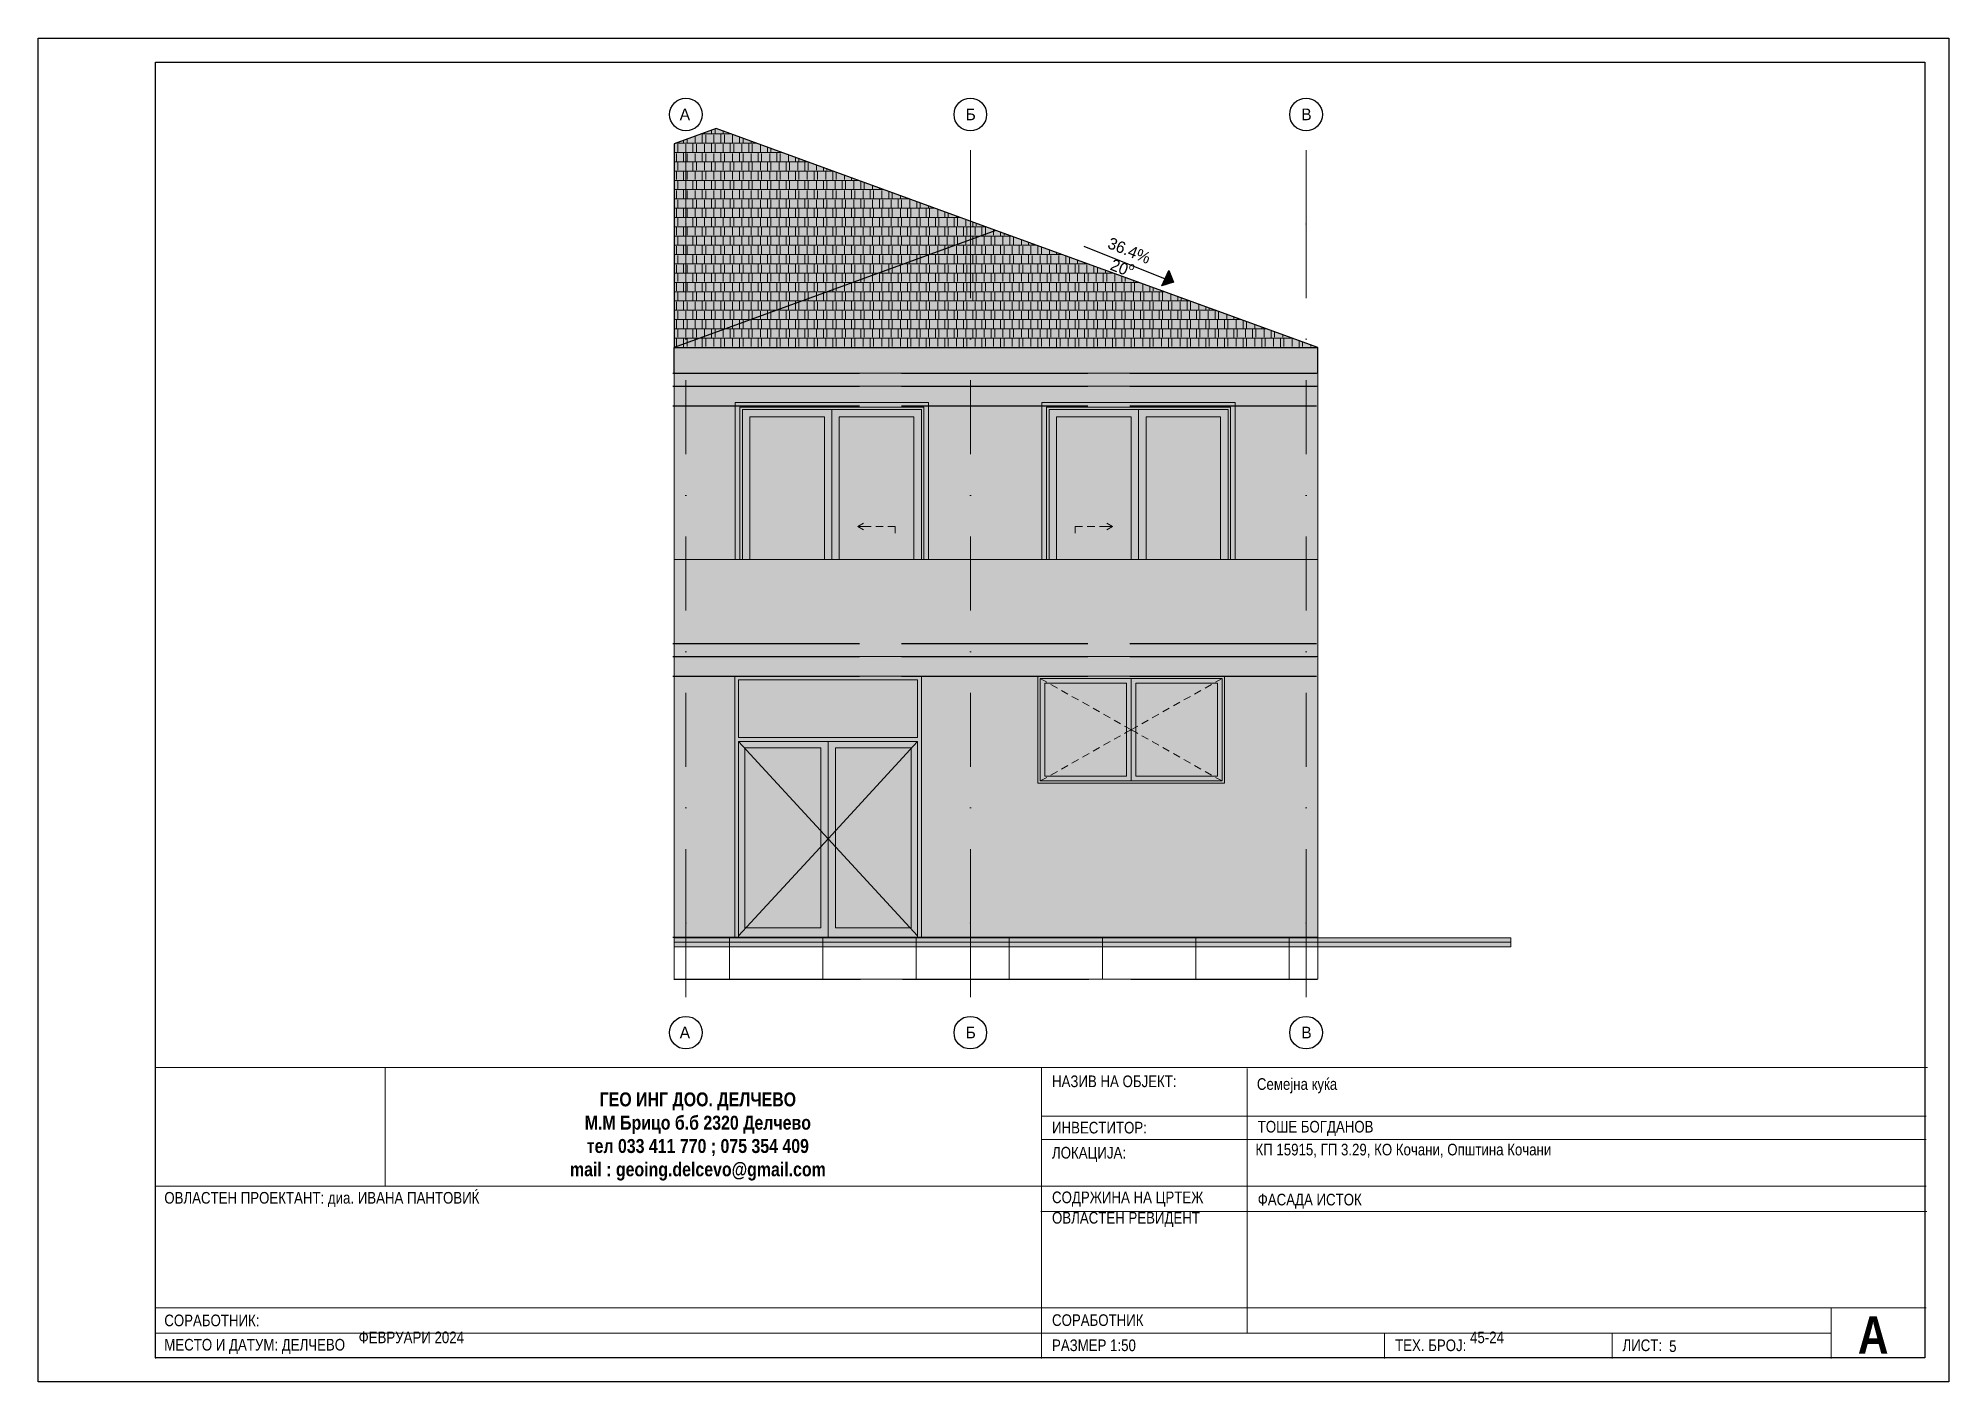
# Model space of a CAD drawing. Extents: x -1929 to 256751, y -18317 to 36108.
# Drawn here: x 6988 to 9037, y 29 to 1470 of the extents above; entities that cross this region are included whole.
import ezdxf

# ---------------------------------------------------------------- set-up
doc = ezdxf.new("R2010")
doc.units = 0
doc.header["$LTSCALE"] = 5
doc.header["$MEASUREMENT"] = 0
doc.linetypes.add('- Осеви линии', pattern=[670.277762, 317.5, -176.388889, 0, -176.388874])
doc.linetypes.add('- Скирити линии', pattern=[245, 200, -45])
for name, color, linetype in [('1 _ Плочи - Основни.Structural - Bearing', 7, 'Continuous'), ('4 _ - Фрагмент - Разрез.2D Elements', 7, 'Continuous'), ('4 _ - Щриховки - Основни.2D Elements', 7, 'Continuous'), ('6 _ - Конструктивни оси.Dimensioning', 7, 'Continuous'), ('7 _ - Основни елементи.2D Elements', 7, 'Continuous'), ('KEREMIDI', 7, 'Continuous'), ('Structural - Bearing', 7, 'Continuous')]:
    doc.layers.add(name, color=color, linetype=linetype)
doc.styles.add('GENERATED_STYLE_1', font='GOTHIC.TTF')
doc.styles.add('GENERATED_STYLE_2', font='GOTHICB.TTF')
doc.styles.add('GENERATED_STYLE_3', font='GOTHIC.TTF')

msp = doc.modelspace()

# ---------------------------------------------------------------- texts
at = {"layer": '4 _ - Фрагмент - Разрез.2D Elements', "linetype": 'Continuous', "lineweight": 35, "char_height": 12.5, "attachment_point": 5, "style": 'GENERATED_STYLE_1'}
for s, insert, rotation in [('\\A1;{\\pqc;\\fCentury Gothic|b0|i0|c204|p34;36.4%}', (8157.9, 1242.2), 337.9692), ('\\A1;{\\pqc;\\fCentury Gothic|b0|i0|c204|p34;20\\fCentury Gothic|b0|i0|c204|p34;\\A1{\\H.66x;\\Sо^  ;}}', (8150.2, 1223.4), 338.8219)]:
    msp.add_mtext(s, dxfattribs=dict(at, insert=insert, rotation=rotation))
at = {"layer": '4 _ - Фрагмент - Разрез.2D Elements', "linetype": 'Continuous', "lineweight": 35}
for s, insert, char_height, attachment_point, style in [('\\A1;{\\W0.850000x;\\pql;\\fCentury Gothic|b0|i0|c204|p34;НАЗИВ НА ОБЈЕКТ:}', (8075.1, 350.9), 12.5, 4, 'GENERATED_STYLE_1'), ('\\A1;{\\W0.850000x;\\pql;\\fCentury Gothic|b0|i0|c204|p34;Семејна куќа}', (8294.8, 346.2), 12.5, 4, 'GENERATED_STYLE_1'), ('\\A1;{\\W0.850000x;\\pqc;\\fCentury Gothic|b1|i0|c204|p34;ГЕО ИНГ ДОО. ДЕЛЧЕВО\\P\\pqc;\\fCentury Gothic|b1|i0|c204|p34;М.М Брицо б.б 2320 Делчево \\P\\pqc;\\fCentury Gothic|b1|i0|c204|p34;тел 033 411 770 ; 075 354 409 \\P\\pqc;\\fCentury Gothic|b1|i0|c204|p34;mail : geoing.delcevo@gmail.com\\P\\pqc;\\fCentury Gothic|b0|i0|c204|p34;\\H0.833333x;}', (7695.3, 291.8), 15, 5, 'GENERATED_STYLE_2'), ('\\A1;{\\W0.850000x;\\pql;\\fCentury Gothic|b0|i0|c204|p34;ИНВЕСТИТОР:}', (8075.1, 301.2), 12.5, 4, 'GENERATED_STYLE_1'), ('\\A1;{\\W0.850000x;\\pql;\\fCentury Gothic|b0|i0|c204|p34;ТОШЕ БОГДАНОВ}', (8295.7, 300.5), 12.5, 4, 'GENERATED_STYLE_1'), ('\\A1;{\\W0.850000x;\\pql;\\fCentury Gothic|b0|i0|c204|p34;ЛОКАЦИЈА:}', (8075.1, 272.6), 12.5, 4, 'GENERATED_STYLE_1'), ('\\A1;{\\W0.850000x;\\pql;\\fCentury Gothic|b0|i0|c204|p34;КП 15915, ГП 3.29, КО Кочани, Општина Кочани\\P\\pql;\\fCentury Gothic|b0|i0|c204|p34;}', (8293.3, 276.6), 12.5, 4, 'GENERATED_STYLE_1'), ('\\A1;{\\W0.850000x;\\pql;\\fCentury Gothic|b0|i0|c204|p34;ОВЛАСТЕН ПРОЕКТАНТ: д\\fCentury Gothic|b0|i0|c204|p34;иа\\fCentury Gothic|b0|i0|c204|p34;. ИВАНА ПАНТОВИЌ}', (7123.1, 224.2), 12.5, 4, 'GENERATED_STYLE_1'), ('\\A1;{\\W0.850000x;\\pql;\\fCentury Gothic|b0|i0|c204|p34;СОДРЖИНА НА ЦРТЕЖ}', (8075.1, 224.7), 12.5, 4, 'GENERATED_STYLE_1'), ('\\A1;{\\W0.850000x;\\pql;\\fCentury Gothic|b0|i0|c204|p34;ФАСАДА ИСТОК}', (8295.7, 222.3), 12.5, 4, 'GENERATED_STYLE_1'), ('\\A1;{\\W0.850000x;\\pql;\\fCentury Gothic|b0|i0|c204|p34;ОВЛАСТЕН РЕВИДЕНТ\\P\\pqc;\\fCentury Gothic|b0|i0|c204|p34;}', (8075.1, 202.8), 12.5, 4, 'GENERATED_STYLE_1'), ('\\A1;{\\W0.850000x;\\pql;\\fCentury Gothic|b0|i0|c204|p34;СОРАБОТНИК:}', (7123.1, 94.4), 12.5, 4, 'GENERATED_STYLE_1'), ('\\A1;{\\W0.850000x;\\pql;\\fCentury Gothic|b0|i0|c204|p34;ФЕВРУАРИ 2024\\P\\pql;\\fCentury Gothic|b0|i0|c204|p34;}', (7331.5, 76.2), 12.5, 4, 'GENERATED_STYLE_1'), ('\\A1;{\\W0.850000x;\\pql;\\fCentury Gothic|b0|i0|c204|p34;СОРАБОТНИК}', (8075.1, 94.7), 12.5, 4, 'GENERATED_STYLE_1'), ('\\A1;{\\W0.850000x;\\pql;\\fCentury Gothic|b0|i0|c204|p34;45-24\\P\\pql;\\fCentury Gothic|b0|i0|c204|p34;}', (8523.4, 76.2), 12.5, 4, 'GENERATED_STYLE_1'), ('\\A1;{\\W0.850000x;\\pql;\\fCentury Gothic|b1|i0|c204|p34;А}', (8939.3, 78.8), 40, 4, 'GENERATED_STYLE_2'), ('\\A1;{\\W0.850000x;\\pql;\\fCentury Gothic|b0|i0|c204|p34;МЕСТО И ДАТУМ: ДЕЛЧЕВО}', (7123.1, 66.6), 12.5, 4, 'GENERATED_STYLE_1'), ('\\A1;{\\W0.850000x;\\pql;\\fCentury Gothic|b0|i0|c204|p34;РАЗМЕР 1:50}', (8075.1, 67.7), 12.5, 4, 'GENERATED_STYLE_1'), ('\\A1;{\\W0.850000x;\\pql;\\fCentury Gothic|b0|i0|c204|p34;ТЕХ. БРОЈ: }', (8443, 67.7), 12.5, 4, 'GENERATED_STYLE_1'), ('\\A1;{\\W0.850000x;\\pql;\\fCentury Gothic|b0|i0|c204|p34;ЛИСТ: }', (8686.9, 67.7), 12.5, 4, 'GENERATED_STYLE_1'), ('\\A1;{\\W0.850000x;\\pql;\\fCentury Gothic|b0|i0|c204|p34;5}', (8736.9, 66.8), 12.5, 4, 'GENERATED_STYLE_1')]:
    msp.add_mtext(s, dxfattribs=dict(at, insert=insert, char_height=char_height, attachment_point=attachment_point, style=style))
at = {"layer": '6 _ - Конструктивни оси.Dimensioning', "linetype": 'Continuous', "lineweight": 13, "char_height": 12.5, "attachment_point": 1, "style": 'GENERATED_STYLE_3'}
for s, insert in [('\\A1;{\\pql;\\pt0;\\fCentury Gothic|b0|i0|c0|p34;А}', (7675.8, 1394.6)), ('\\A1;{\\pql;\\pt0;\\fCentury Gothic|b0|i0|c0|p34;А}', (7675.8, 1394.6)), ('\\A1;{\\pql;\\pt0;\\fCentury Gothic|b0|i0|c0|p34;А}', (7675.8, 1394.6)), ('\\A1;{\\pql;\\pt0;\\fCentury Gothic|b0|i0|c0|p34;Б}', (7982.4, 1394.6)), ('\\A1;{\\pql;\\pt0;\\fCentury Gothic|b0|i0|c0|p34;Б}', (7982.4, 1394.6)), ('\\A1;{\\pql;\\pt0;\\fCentury Gothic|b0|i0|c0|p34;Б}', (7982.4, 1394.6)), ('\\A1;{\\pql;\\pt0;\\fCentury Gothic|b0|i0|c0|p34;В}', (8342.4, 1394.6)), ('\\A1;{\\pql;\\pt0;\\fCentury Gothic|b0|i0|c0|p34;В}', (8342.4, 1394.6)), ('\\A1;{\\pql;\\pt0;\\fCentury Gothic|b0|i0|c0|p34;В}', (8342.4, 1394.6)), ('\\A1;{\\pql;\\pt0;\\fCentury Gothic|b0|i0|c0|p34;А}', (7675.8, 409.6)), ('\\A1;{\\pql;\\pt0;\\fCentury Gothic|b0|i0|c0|p34;А}', (7675.8, 409.6)), ('\\A1;{\\pql;\\pt0;\\fCentury Gothic|b0|i0|c0|p34;А}', (7675.8, 409.6)), ('\\A1;{\\pql;\\pt0;\\fCentury Gothic|b0|i0|c0|p34;Б}', (7982.4, 409.6)), ('\\A1;{\\pql;\\pt0;\\fCentury Gothic|b0|i0|c0|p34;Б}', (7982.4, 409.6)), ('\\A1;{\\pql;\\pt0;\\fCentury Gothic|b0|i0|c0|p34;Б}', (7982.4, 409.6)), ('\\A1;{\\pql;\\pt0;\\fCentury Gothic|b0|i0|c0|p34;В}', (8342.4, 409.6)), ('\\A1;{\\pql;\\pt0;\\fCentury Gothic|b0|i0|c0|p34;В}', (8342.4, 409.6)), ('\\A1;{\\pql;\\pt0;\\fCentury Gothic|b0|i0|c0|p34;В}', (8342.4, 409.6))]:
    msp.add_mtext(s, dxfattribs=dict(at, insert=insert))

# ---------------------------------------------------------------- blocks, each defined once
blk = doc.blocks.new('*X15')
at = {"layer": 'KEREMIDI', "color": 250, "linetype": 'Continuous', "lineweight": 13, "ltscale": 0.01, "true_color": 0x2a2a2a}
for p, q in [((14350, 27013), (14350, 27074)), ((14424, 27030), (14424, 27101)), ((14600, 27030), (14600, 27165)), ((14729, 27212), (14950, 27212)), ((14750, 27013), (14750, 27212)), ((14800, 27229), (14800, 27238)), ((14824, 27030), (14824, 27195)), ((14950, 27293), (14950, 27212)), ((14950, 27212), (15372, 27212)), ((15000, 27030), (15000, 27195)), ((15024, 27229), (15024, 27320)), ((15150, 27013), (15150, 27212)), ((15200, 27229), (15200, 27275)), ((15224, 27030), (15224, 27195)), ((15350, 27212), (15350, 27220)), ((15400, 27030), (15400, 27195)), ((15550, 27013), (15550, 27147)), ((15624, 27030), (15624, 27120)), ((15800, 27030), (15800, 27056)), ((14150, 26814), (14950, 26814)), ((14950, 27013), (14182, 27013)), ((14200, 26632), (14200, 26797)), ((14224, 26831), (14224, 26996)), ((14350, 26615), (14350, 26814)), ((14400, 26831), (14400, 26996)), ((14424, 26632), (14424, 26797)), ((14550, 26814), (14550, 27013)), ((14600, 26632), (14600, 26797)), ((14624, 26831), (14624, 26996)), ((14750, 26615), (14750, 26814)), ((14800, 26831), (14800, 26996)), ((14824, 26632), (14824, 26797)), ((15750, 27013), (14950, 27013)), ((14950, 27013), (14950, 26814)), ((14950, 26814), (15750, 26814)), ((15000, 26632), (15000, 26797)), ((15024, 26831), (15024, 26996)), ((15150, 26615), (15150, 26814)), ((15200, 26831), (15200, 26996)), ((15224, 26632), (15224, 26797)), ((15350, 26814), (15350, 27013)), ((15400, 26632), (15400, 26797)), ((15424, 26831), (15424, 26996)), ((15550, 26615), (15550, 26814)), ((15600, 26831), (15600, 26996)), ((15624, 26632), (15624, 26797)), ((15919, 27013), (15750, 27013)), ((15750, 27013), (15750, 26814)), ((15750, 26814), (16466, 26814)), ((15800, 26632), (15800, 26797)), ((15824, 26831), (15824, 26996)), ((15950, 26615), (15950, 26814)), ((16000, 26831), (16000, 26983)), ((16024, 26632), (16024, 26797)), ((16150, 26814), (16150, 26929)), ((16200, 26632), (16200, 26797)), ((16224, 26831), (16224, 26902)), ((16350, 26615), (16350, 26814)), ((16400, 26831), (16400, 26838)), ((16424, 26632), (16424, 26797)), ((16600, 26632), (16600, 26765)), ((16750, 26615), (16750, 26710)), ((16824, 26632), (16824, 26683)), ((14950, 26615), (14150, 26615)), ((14150, 26615), (14150, 26416)), ((14150, 26416), (14950, 26416)), ((14200, 26234), (14200, 26399)), ((14224, 26433), (14224, 26598)), ((14350, 26217), (14350, 26416)), ((14400, 26433), (14400, 26598)), ((14424, 26234), (14424, 26399)), ((14550, 26416), (14550, 26615)), ((14600, 26234), (14600, 26399)), ((14624, 26433), (14624, 26598)), ((14750, 26217), (14750, 26416)), ((14800, 26433), (14800, 26598)), ((14824, 26234), (14824, 26399)), ((15750, 26615), (14950, 26615)), ((14950, 26615), (14950, 26416)), ((14950, 26416), (15750, 26416)), ((15000, 26234), (15000, 26399)), ((15024, 26433), (15024, 26598)), ((15150, 26217), (15150, 26416)), ((15200, 26433), (15200, 26598)), ((15224, 26234), (15224, 26399)), ((15350, 26416), (15350, 26615)), ((15400, 26234), (15400, 26399)), ((15424, 26433), (15424, 26598)), ((15550, 26217), (15550, 26416)), ((15600, 26433), (15600, 26598)), ((15624, 26234), (15624, 26399)), ((16550, 26615), (15750, 26615)), ((15750, 26615), (15750, 26416)), ((15750, 26416), (16550, 26416)), ((15800, 26234), (15800, 26399)), ((15824, 26433), (15824, 26598)), ((15950, 26217), (15950, 26416)), ((16000, 26433), (16000, 26598)), ((16024, 26234), (16024, 26399)), ((16150, 26416), (16150, 26615)), ((16200, 26234), (16200, 26399)), ((16224, 26433), (16224, 26598)), ((16350, 26217), (16350, 26416)), ((16400, 26433), (16400, 26598)), ((16424, 26234), (16424, 26399)), ((17012, 26615), (16550, 26615)), ((16550, 26615), (16550, 26416)), ((16550, 26416), (17350, 26416)), ((16600, 26234), (16600, 26399)), ((16624, 26433), (16624, 26598)), ((16750, 26217), (16750, 26416)), ((16800, 26433), (16800, 26598)), ((16824, 26234), (16824, 26399)), ((16950, 26416), (16950, 26615)), ((17000, 26234), (17000, 26399)), ((17024, 26433), (17024, 26598)), ((17150, 26217), (17150, 26416)), ((17200, 26433), (17200, 26547)), ((17224, 26234), (17224, 26399)), ((17350, 26492), (17350, 26416)), ((17350, 26416), (17559, 26416)), ((17400, 26234), (17400, 26399)), ((17424, 26433), (17424, 26465)), ((17550, 26217), (17550, 26416)), ((17624, 26234), (17624, 26392)), ((17800, 26234), (17800, 26328)), ((17950, 26217), (17950, 26274)), ((18024, 26234), (18024, 26247)), ((14950, 26217), (14150, 26217)), ((14150, 26217), (14150, 26018)), ((14150, 26018), (14950, 26018)), ((14950, 25819), (14150, 25819)), ((14150, 25819), (14150, 25620)), ((14200, 25836), (14200, 26001)), ((14224, 26035), (14224, 26200)), ((14350, 25819), (14350, 26018)), ((14400, 26035), (14400, 26200)), ((14424, 25836), (14424, 26001)), ((14550, 26018), (14550, 26217)), ((14550, 25620), (14550, 25819)), ((14600, 25836), (14600, 26001)), ((14624, 26035), (14624, 26200)), ((14750, 25819), (14750, 26018)), ((14800, 26035), (14800, 26200)), ((14824, 25836), (14824, 26001)), ((15750, 26217), (14950, 26217)), ((14950, 26217), (14950, 26018)), ((14950, 26018), (15750, 26018)), ((15750, 25819), (14950, 25819)), ((14950, 25819), (14950, 25620)), ((15000, 25836), (15000, 26001)), ((15024, 26035), (15024, 26200)), ((15150, 25819), (15150, 26018)), ((15200, 26035), (15200, 26200)), ((15224, 25836), (15224, 26001)), ((15350, 26018), (15350, 26217)), ((15350, 25620), (15350, 25819)), ((15400, 25836), (15400, 26001)), ((15424, 26035), (15424, 26200)), ((15550, 25819), (15550, 26018)), ((15600, 26035), (15600, 26200)), ((15624, 25836), (15624, 26001)), ((16550, 26217), (15750, 26217)), ((15750, 26217), (15750, 26018)), ((15750, 26018), (16550, 26018)), ((16550, 25819), (15750, 25819)), ((15750, 25819), (15750, 25620)), ((15800, 25836), (15800, 26001)), ((15824, 26035), (15824, 26200)), ((15950, 25819), (15950, 26018)), ((16000, 26035), (16000, 26200)), ((16024, 25836), (16024, 26001)), ((16150, 26018), (16150, 26217)), ((16150, 25620), (16150, 25819)), ((16200, 25836), (16200, 26001)), ((16224, 26035), (16224, 26200)), ((16350, 25819), (16350, 26018)), ((16400, 26035), (16400, 26200)), ((16424, 25836), (16424, 26001)), ((17350, 26217), (16550, 26217)), ((16550, 26217), (16550, 26018)), ((16550, 26018), (17350, 26018)), ((17350, 25819), (16550, 25819)), ((16550, 25819), (16550, 25620)), ((16600, 25836), (16600, 26001)), ((16624, 26035), (16624, 26200)), ((16750, 25819), (16750, 26018)), ((16800, 26035), (16800, 26200)), ((16824, 25836), (16824, 26001)), ((16950, 26018), (16950, 26217)), ((16950, 25620), (16950, 25819)), ((17000, 25836), (17000, 26001)), ((17024, 26035), (17024, 26200)), ((17150, 25819), (17150, 26018)), ((17200, 26035), (17200, 26200)), ((17224, 25836), (17224, 26001)), ((18106, 26217), (17350, 26217)), ((17350, 26217), (17350, 26018)), ((17350, 26018), (18150, 26018)), ((18150, 25819), (17350, 25819)), ((17350, 25819), (17350, 25620)), ((17400, 25836), (17400, 26001)), ((17424, 26035), (17424, 26200)), ((17550, 25819), (17550, 26018)), ((17600, 26035), (17600, 26200)), ((17624, 25836), (17624, 26001)), ((17750, 26018), (17750, 26217)), ((17750, 25620), (17750, 25819)), ((17800, 25836), (17800, 26001)), ((17824, 26035), (17824, 26200)), ((17950, 25819), (17950, 26018)), ((18000, 26035), (18000, 26200)), ((18024, 25836), (18024, 26001)), ((18150, 26201), (18150, 26018)), ((18150, 26018), (18653, 26018)), ((18950, 25819), (18150, 25819)), ((18150, 25819), (18150, 25620)), ((18200, 25836), (18200, 26001)), ((18224, 26035), (18224, 26174)), ((18350, 25819), (18350, 26018)), ((18400, 26035), (18400, 26110)), ((18424, 25836), (18424, 26001)), ((18550, 26018), (18550, 26055)), ((18550, 25620), (18550, 25819)), ((18600, 25836), (18600, 26001)), ((18750, 25819), (18750, 25982)), ((18824, 25836), (18824, 25956)), ((19200, 25819), (18950, 25819)), ((18950, 25819), (18950, 25620)), ((19000, 25836), (19000, 25891)), ((19150, 25819), (19150, 25837)), ((14150, 25620), (14950, 25620)), ((14950, 25421), (14150, 25421)), ((14150, 25421), (14150, 25222)), ((14200, 25438), (14200, 25603)), ((14224, 25637), (14224, 25802)), ((14350, 25421), (14350, 25620)), ((14400, 25637), (14400, 25802)), ((14424, 25438), (14424, 25603)), ((14550, 25222), (14550, 25421)), ((14600, 25438), (14600, 25603)), ((14624, 25637), (14624, 25802)), ((14750, 25421), (14750, 25620)), ((14800, 25637), (14800, 25802)), ((14824, 25438), (14824, 25603)), ((14950, 25620), (15750, 25620)), ((15750, 25421), (14950, 25421)), ((14950, 25421), (14950, 25222)), ((15000, 25438), (15000, 25603)), ((15024, 25637), (15024, 25802)), ((15150, 25421), (15150, 25620)), ((15200, 25637), (15200, 25802)), ((15224, 25438), (15224, 25603)), ((15350, 25222), (15350, 25421)), ((15400, 25438), (15400, 25603)), ((15424, 25637), (15424, 25802)), ((15550, 25421), (15550, 25620)), ((15600, 25637), (15600, 25802)), ((15624, 25438), (15624, 25603)), ((15750, 25620), (16550, 25620)), ((16550, 25421), (15750, 25421)), ((15750, 25421), (15750, 25222)), ((15800, 25438), (15800, 25603)), ((15824, 25637), (15824, 25802)), ((15950, 25421), (15950, 25620)), ((16000, 25637), (16000, 25802)), ((16024, 25438), (16024, 25603)), ((16150, 25222), (16150, 25421)), ((16200, 25438), (16200, 25603)), ((16224, 25637), (16224, 25802)), ((16350, 25421), (16350, 25620)), ((16400, 25637), (16400, 25802)), ((16424, 25438), (16424, 25603)), ((16550, 25620), (17350, 25620)), ((17350, 25421), (16550, 25421)), ((16550, 25421), (16550, 25222)), ((16600, 25438), (16600, 25603)), ((16624, 25637), (16624, 25802)), ((16750, 25421), (16750, 25620)), ((16800, 25637), (16800, 25802)), ((16824, 25438), (16824, 25603)), ((16950, 25222), (16950, 25421)), ((17000, 25438), (17000, 25603)), ((17024, 25637), (17024, 25802)), ((17150, 25421), (17150, 25620)), ((17200, 25637), (17200, 25802)), ((17224, 25438), (17224, 25603)), ((17350, 25620), (18150, 25620)), ((18150, 25421), (17350, 25421)), ((17350, 25421), (17350, 25222)), ((17400, 25438), (17400, 25603)), ((17424, 25637), (17424, 25802)), ((17550, 25421), (17550, 25620)), ((17600, 25637), (17600, 25802)), ((17624, 25438), (17624, 25603)), ((17750, 25222), (17750, 25421)), ((17800, 25438), (17800, 25603)), ((17824, 25637), (17824, 25802)), ((17950, 25421), (17950, 25620)), ((18000, 25637), (18000, 25802)), ((18024, 25438), (18024, 25603)), ((18150, 25620), (18950, 25620)), ((18950, 25421), (18150, 25421)), ((18150, 25421), (18150, 25222)), ((18200, 25438), (18200, 25603)), ((18224, 25637), (18224, 25802)), ((18350, 25421), (18350, 25620)), ((18400, 25637), (18400, 25802)), ((18424, 25438), (18424, 25603)), ((18550, 25222), (18550, 25421)), ((18600, 25438), (18600, 25603)), ((18624, 25637), (18624, 25802)), ((18750, 25421), (18750, 25620)), ((18800, 25637), (18800, 25802)), ((18824, 25438), (18824, 25603)), ((18950, 25620), (19747, 25620)), ((19750, 25421), (18950, 25421)), ((18950, 25421), (18950, 25222)), ((19000, 25438), (19000, 25603)), ((19024, 25637), (19024, 25802)), ((19150, 25421), (19150, 25620)), ((19200, 25637), (19200, 25802)), ((19224, 25438), (19224, 25603)), ((19350, 25620), (19350, 25764)), ((19350, 25222), (19350, 25421)), ((19400, 25438), (19400, 25603)), ((19424, 25637), (19424, 25737)), ((19550, 25421), (19550, 25620)), ((19600, 25637), (19600, 25673)), ((19624, 25438), (19624, 25603)), ((20294, 25421), (19750, 25421)), ((19750, 25421), (19750, 25222)), ((19800, 25438), (19800, 25600)), ((19950, 25421), (19950, 25546)), ((20024, 25438), (20024, 25519)), ((20150, 25222), (20150, 25421)), ((20200, 25438), (20200, 25455)), ((14150, 25222), (14950, 25222)), ((14950, 25023), (14150, 25023)), ((14150, 25023), (14150, 24824)), ((14200, 25040), (14200, 25205)), ((14224, 25239), (14224, 25404)), ((14224, 24841), (14224, 25006)), ((14350, 25023), (14350, 25222)), ((14400, 25239), (14400, 25404)), ((14400, 24841), (14400, 25006)), ((14424, 25040), (14424, 25205)), ((14550, 24824), (14550, 25023)), ((14600, 25040), (14600, 25205)), ((14624, 25239), (14624, 25404)), ((14624, 24841), (14624, 25006)), ((14750, 25023), (14750, 25222)), ((14800, 25239), (14800, 25404)), ((14800, 24841), (14800, 25006)), ((14824, 25040), (14824, 25205)), ((14950, 25222), (15750, 25222)), ((15750, 25023), (14950, 25023)), ((14950, 25023), (14950, 24824)), ((15000, 25040), (15000, 25205)), ((15024, 25239), (15024, 25404)), ((15024, 24841), (15024, 25006)), ((15150, 25023), (15150, 25222)), ((15200, 25239), (15200, 25404)), ((15200, 24841), (15200, 25006)), ((15224, 25040), (15224, 25205)), ((15350, 24824), (15350, 25023)), ((15400, 25040), (15400, 25205)), ((15424, 25239), (15424, 25404)), ((15424, 24841), (15424, 25006)), ((15550, 25023), (15550, 25222)), ((15600, 25239), (15600, 25404)), ((15600, 24841), (15600, 25006)), ((15624, 25040), (15624, 25205)), ((15750, 25222), (16550, 25222)), ((16550, 25023), (15750, 25023)), ((15750, 25023), (15750, 24824)), ((15800, 25040), (15800, 25205)), ((15824, 25239), (15824, 25404)), ((15824, 24841), (15824, 25006)), ((15950, 25023), (15950, 25222)), ((16000, 25239), (16000, 25404)), ((16000, 24841), (16000, 25006)), ((16024, 25040), (16024, 25205)), ((16150, 24824), (16150, 25023)), ((16200, 25040), (16200, 25205)), ((16224, 25239), (16224, 25404)), ((16224, 24841), (16224, 25006)), ((16350, 25023), (16350, 25222)), ((16400, 25239), (16400, 25404)), ((16400, 24841), (16400, 25006)), ((16424, 25040), (16424, 25205)), ((16550, 25222), (17350, 25222)), ((17350, 25023), (16550, 25023)), ((16550, 25023), (16550, 24824)), ((16600, 25040), (16600, 25205)), ((16624, 25239), (16624, 25404)), ((16624, 24841), (16624, 25006)), ((16750, 25023), (16750, 25222)), ((16800, 25239), (16800, 25404)), ((16800, 24841), (16800, 25006)), ((16824, 25040), (16824, 25205)), ((16950, 24824), (16950, 25023)), ((17000, 25040), (17000, 25205)), ((17024, 25239), (17024, 25404)), ((17024, 24841), (17024, 25006)), ((17150, 25023), (17150, 25222)), ((17200, 25239), (17200, 25404)), ((17200, 24841), (17200, 25006)), ((17224, 25040), (17224, 25205)), ((17350, 25222), (18150, 25222)), ((18150, 25023), (17350, 25023)), ((17350, 25023), (17350, 24824)), ((17400, 25040), (17400, 25205)), ((17424, 25239), (17424, 25404)), ((17424, 24841), (17424, 25006)), ((17550, 25023), (17550, 25222)), ((17600, 25239), (17600, 25404)), ((17600, 24841), (17600, 25006)), ((17624, 25040), (17624, 25205)), ((17750, 24824), (17750, 25023)), ((17800, 25040), (17800, 25205)), ((17824, 25239), (17824, 25404)), ((17824, 24841), (17824, 25006)), ((17950, 25023), (17950, 25222)), ((18000, 25239), (18000, 25404)), ((18000, 24841), (18000, 25006)), ((18024, 25040), (18024, 25205)), ((18150, 25222), (18950, 25222)), ((18950, 25023), (18150, 25023)), ((18150, 25023), (18150, 24824)), ((18200, 25040), (18200, 25205)), ((18224, 25239), (18224, 25404)), ((18224, 24841), (18224, 25006)), ((18350, 25023), (18350, 25222)), ((18400, 25239), (18400, 25404)), ((18400, 24841), (18400, 25006)), ((18424, 25040), (18424, 25205)), ((18550, 24824), (18550, 25023)), ((18600, 25040), (18600, 25205)), ((18624, 25239), (18624, 25404)), ((18624, 24841), (18624, 25006)), ((18750, 25023), (18750, 25222)), ((18800, 25239), (18800, 25404)), ((18800, 24841), (18800, 25006)), ((18824, 25040), (18824, 25205)), ((18950, 25222), (19750, 25222)), ((19750, 25023), (18950, 25023)), ((18950, 25023), (18950, 24824)), ((19000, 25040), (19000, 25205)), ((19024, 25239), (19024, 25404)), ((19024, 24841), (19024, 25006)), ((19150, 25023), (19150, 25222)), ((19200, 25239), (19200, 25404)), ((19200, 24841), (19200, 25006)), ((19224, 25040), (19224, 25205)), ((19350, 24824), (19350, 25023)), ((19400, 25040), (19400, 25205)), ((19424, 25239), (19424, 25404)), ((19424, 24841), (19424, 25006)), ((19550, 25023), (19550, 25222)), ((19600, 25239), (19600, 25404)), ((19600, 24841), (19600, 25006)), ((19624, 25040), (19624, 25205)), ((19750, 25222), (20550, 25222)), ((20550, 25023), (19750, 25023)), ((19750, 25023), (19750, 24824)), ((19800, 25040), (19800, 25205)), ((19824, 25239), (19824, 25404)), ((19824, 24841), (19824, 25006)), ((19950, 25023), (19950, 25222)), ((20000, 25239), (20000, 25404)), ((20000, 24841), (20000, 25006)), ((20024, 25040), (20024, 25205)), ((20150, 24824), (20150, 25023)), ((20200, 25040), (20200, 25205)), ((20224, 25239), (20224, 25404)), ((20224, 24845), (20224, 25006)), ((20350, 25023), (20350, 25222)), ((20400, 25239), (20400, 25382)), ((20400, 24909), (20400, 25006)), ((20424, 25040), (20424, 25205)), ((20550, 25327), (20550, 25222)), ((20550, 25222), (20841, 25222)), ((20713, 25023), (20550, 25023)), ((20550, 25023), (20550, 24963)), ((20600, 25040), (20600, 25205)), ((20624, 25239), (20624, 25300)), ((20624, 24990), (20624, 25006)), ((20750, 25036), (20750, 25222)), ((20824, 25063), (20824, 25205)), ((21000, 25127), (21000, 25164)), ((14150, 24824), (14950, 24824)), ((14950, 24624), (14150, 24624)), ((14150, 24624), (14150, 24425)), ((14200, 24642), (14200, 24806)), ((14224, 24443), (14224, 24607)), ((14350, 24624), (14350, 24824)), ((14400, 24443), (14400, 24607)), ((14424, 24642), (14424, 24806)), ((14550, 24425), (14550, 24624)), ((14600, 24642), (14600, 24806)), ((14624, 24443), (14624, 24607)), ((14750, 24624), (14750, 24824)), ((14800, 24443), (14800, 24607)), ((14824, 24642), (14824, 24806)), ((14950, 24824), (15750, 24824)), ((15750, 24624), (14950, 24624)), ((14950, 24624), (14950, 24425)), ((15000, 24642), (15000, 24806)), ((15024, 24443), (15024, 24607)), ((15150, 24624), (15150, 24824)), ((15200, 24443), (15200, 24607)), ((15224, 24642), (15224, 24806)), ((15350, 24425), (15350, 24624)), ((15400, 24642), (15400, 24806)), ((15424, 24443), (15424, 24607)), ((15550, 24624), (15550, 24824)), ((15600, 24443), (15600, 24607)), ((15624, 24642), (15624, 24806)), ((15750, 24824), (16550, 24824)), ((16550, 24624), (15750, 24624)), ((15750, 24624), (15750, 24425)), ((15800, 24642), (15800, 24806)), ((15824, 24443), (15824, 24607)), ((15950, 24624), (15950, 24824)), ((16000, 24443), (16000, 24607)), ((16024, 24642), (16024, 24806)), ((16150, 24425), (16150, 24624)), ((16200, 24642), (16200, 24806)), ((16224, 24443), (16224, 24607)), ((16350, 24624), (16350, 24824)), ((16400, 24443), (16400, 24607)), ((16424, 24642), (16424, 24806)), ((16550, 24824), (17350, 24824)), ((17350, 24624), (16550, 24624)), ((16550, 24624), (16550, 24425)), ((16600, 24642), (16600, 24806)), ((16624, 24443), (16624, 24607)), ((16750, 24624), (16750, 24824)), ((16800, 24443), (16800, 24607)), ((16824, 24642), (16824, 24806)), ((16950, 24425), (16950, 24624)), ((17000, 24642), (17000, 24806)), ((17024, 24443), (17024, 24607)), ((17150, 24624), (17150, 24824)), ((17200, 24443), (17200, 24607)), ((17224, 24642), (17224, 24806)), ((17350, 24824), (18150, 24824)), ((18150, 24624), (17350, 24624)), ((17350, 24624), (17350, 24425)), ((17400, 24642), (17400, 24806)), ((17424, 24443), (17424, 24607)), ((17550, 24624), (17550, 24824)), ((17600, 24443), (17600, 24607)), ((17624, 24642), (17624, 24806)), ((17750, 24425), (17750, 24624)), ((17800, 24642), (17800, 24806)), ((17824, 24443), (17824, 24607)), ((17950, 24624), (17950, 24824)), ((18000, 24443), (18000, 24607)), ((18024, 24642), (18024, 24806)), ((18150, 24824), (18950, 24824)), ((18950, 24624), (18150, 24624)), ((18150, 24624), (18150, 24425)), ((18200, 24642), (18200, 24806)), ((18224, 24443), (18224, 24607)), ((18350, 24624), (18350, 24824)), ((18400, 24443), (18400, 24607)), ((18424, 24642), (18424, 24806)), ((18550, 24425), (18550, 24624)), ((18600, 24642), (18600, 24806)), ((18624, 24443), (18624, 24607)), ((18750, 24624), (18750, 24824)), ((18800, 24443), (18800, 24607)), ((18824, 24642), (18824, 24806)), ((18950, 24824), (19750, 24824)), ((19619, 24624), (18950, 24624)), ((18950, 24624), (18950, 24425)), ((19000, 24642), (19000, 24806)), ((19024, 24443), (19024, 24607)), ((19150, 24624), (19150, 24824)), ((19200, 24472), (19200, 24607)), ((19224, 24642), (19224, 24806)), ((19350, 24527), (19350, 24624)), ((19400, 24642), (19400, 24806)), ((19424, 24554), (19424, 24607)), ((19550, 24624), (19550, 24824)), ((19624, 24642), (19624, 24806)), ((19750, 24824), (20166, 24824)), ((19800, 24690), (19800, 24806)), ((19950, 24745), (19950, 24824)), ((20024, 24772), (20024, 24806)), ((14150, 24425), (14950, 24425)), ((14950, 24226), (14150, 24226)), ((14150, 24226), (14150, 24027)), ((14200, 24243), (14200, 24408)), ((14224, 24044), (14224, 24209)), ((14350, 24226), (14350, 24425)), ((14400, 24044), (14400, 24209)), ((14424, 24243), (14424, 24408)), ((14550, 24027), (14550, 24226)), ((14600, 24243), (14600, 24408)), ((14624, 24044), (14624, 24209)), ((14750, 24226), (14750, 24425)), ((14800, 24044), (14800, 24209)), ((14824, 24243), (14824, 24408)), ((14950, 24425), (15750, 24425)), ((15750, 24226), (14950, 24226)), ((14950, 24226), (14950, 24027)), ((15000, 24243), (15000, 24408)), ((15024, 24044), (15024, 24209)), ((15150, 24226), (15150, 24425)), ((15200, 24044), (15200, 24209)), ((15224, 24243), (15224, 24408)), ((15350, 24027), (15350, 24226)), ((15400, 24243), (15400, 24408)), ((15424, 24044), (15424, 24209)), ((15550, 24226), (15550, 24425)), ((15600, 24044), (15600, 24209)), ((15624, 24243), (15624, 24408)), ((15750, 24425), (16550, 24425)), ((16550, 24226), (15750, 24226)), ((15750, 24226), (15750, 24027)), ((15800, 24243), (15800, 24408)), ((15824, 24044), (15824, 24209)), ((15950, 24226), (15950, 24425)), ((16000, 24044), (16000, 24209)), ((16024, 24243), (16024, 24408)), ((16150, 24027), (16150, 24226)), ((16200, 24243), (16200, 24408)), ((16224, 24044), (16224, 24209)), ((16350, 24226), (16350, 24425)), ((16400, 24044), (16400, 24209)), ((16424, 24243), (16424, 24408)), ((16550, 24425), (17350, 24425)), ((17350, 24226), (16550, 24226)), ((16550, 24226), (16550, 24027)), ((16600, 24243), (16600, 24408)), ((16624, 24044), (16624, 24209)), ((16750, 24226), (16750, 24425)), ((16800, 24044), (16800, 24209)), ((16824, 24243), (16824, 24408)), ((16950, 24027), (16950, 24226)), ((17000, 24243), (17000, 24408)), ((17024, 24044), (17024, 24209)), ((17150, 24226), (17150, 24425)), ((17200, 24044), (17200, 24209)), ((17224, 24243), (17224, 24408)), ((17350, 24425), (18150, 24425)), ((18150, 24226), (17350, 24226)), ((17350, 24226), (17350, 24027)), ((17400, 24243), (17400, 24408)), ((17424, 24044), (17424, 24209)), ((17550, 24226), (17550, 24425)), ((17600, 24044), (17600, 24209)), ((17624, 24243), (17624, 24408)), ((17750, 24027), (17750, 24226)), ((17800, 24243), (17800, 24408)), ((17824, 24044), (17824, 24209)), ((17950, 24226), (17950, 24425)), ((18000, 24044), (18000, 24209)), ((18024, 24243), (18024, 24408)), ((18150, 24425), (18950, 24425)), ((18526, 24226), (18150, 24226)), ((18150, 24226), (18150, 24090)), ((18200, 24243), (18200, 24408)), ((18224, 24117), (18224, 24209)), ((18350, 24226), (18350, 24425)), ((18400, 24181), (18400, 24209)), ((18424, 24243), (18424, 24408)), ((18600, 24254), (18600, 24408)), ((18750, 24308), (18750, 24425)), ((18824, 24335), (18824, 24408)), ((18950, 24425), (19073, 24425)), ((19000, 24399), (19000, 24408)), ((14150, 24027), (14950, 24027)), ((14950, 23828), (14150, 23828)), ((14150, 23828), (14150, 23629)), ((14200, 23845), (14200, 24010)), ((14224, 23646), (14224, 23811)), ((14350, 23828), (14350, 24027)), ((14400, 23646), (14400, 23811)), ((14424, 23845), (14424, 24010)), ((14550, 23629), (14550, 23828)), ((14600, 23845), (14600, 24010)), ((14624, 23646), (14624, 23811)), ((14750, 23828), (14750, 24027)), ((14800, 23646), (14800, 23811)), ((14824, 23845), (14824, 24010)), ((14950, 24027), (15750, 24027)), ((15750, 23828), (14950, 23828)), ((14950, 23828), (14950, 23629)), ((15000, 23845), (15000, 24010)), ((15024, 23646), (15024, 23811)), ((15150, 23828), (15150, 24027)), ((15200, 23646), (15200, 23811)), ((15224, 23845), (15224, 24010)), ((15350, 23629), (15350, 23828)), ((15400, 23845), (15400, 24010)), ((15424, 23646), (15424, 23811)), ((15550, 23828), (15550, 24027)), ((15600, 23646), (15600, 23811)), ((15624, 23845), (15624, 24010)), ((15750, 24027), (16550, 24027)), ((16550, 23828), (15750, 23828)), ((15750, 23828), (15750, 23629)), ((15800, 23845), (15800, 24010)), ((15824, 23646), (15824, 23811)), ((15950, 23828), (15950, 24027)), ((16000, 23646), (16000, 23811)), ((16024, 23845), (16024, 24010)), ((16150, 23629), (16150, 23828)), ((16200, 23845), (16200, 24010)), ((16224, 23646), (16224, 23811)), ((16350, 23828), (16350, 24027)), ((16400, 23646), (16400, 23811)), ((16424, 23845), (16424, 24010)), ((16550, 24027), (17350, 24027)), ((17350, 23828), (16550, 23828)), ((16550, 23828), (16550, 23629)), ((16600, 23845), (16600, 24010)), ((16624, 23646), (16624, 23811)), ((16750, 23828), (16750, 24027)), ((16800, 23646), (16800, 23811)), ((16824, 23845), (16824, 24010)), ((16950, 23653), (16950, 23828)), ((17000, 23845), (17000, 24010)), ((17024, 23680), (17024, 23811)), ((17150, 23828), (17150, 24027)), ((17200, 23744), (17200, 23811)), ((17224, 23845), (17224, 24010)), ((17350, 24027), (17979, 24027)), ((17432, 23828), (17350, 23828)), ((17350, 23828), (17350, 23799)), ((17400, 23845), (17400, 24010)), ((17550, 23871), (17550, 24027)), ((17624, 23898), (17624, 24010)), ((17800, 23962), (17800, 24010)), ((17950, 24017), (17950, 24027)), ((14150, 23629), (14950, 23629)), ((14950, 23430), (14150, 23430)), ((14150, 23430), (14150, 23231)), ((14200, 23447), (14200, 23612)), ((14224, 23248), (14224, 23413)), ((14350, 23430), (14350, 23629)), ((14400, 23248), (14400, 23413)), ((14424, 23447), (14424, 23612)), ((14550, 23231), (14550, 23430)), ((14600, 23447), (14600, 23612)), ((14624, 23248), (14624, 23413)), ((14750, 23430), (14750, 23629)), ((14800, 23248), (14800, 23413)), ((14824, 23447), (14824, 23612)), ((14950, 23629), (15750, 23629)), ((15750, 23430), (14950, 23430)), ((14950, 23430), (14950, 23231)), ((15000, 23447), (15000, 23612)), ((15024, 23248), (15024, 23413)), ((15150, 23430), (15150, 23629)), ((15200, 23248), (15200, 23413)), ((15224, 23447), (15224, 23612)), ((15350, 23231), (15350, 23430)), ((15400, 23447), (15400, 23612)), ((15424, 23248), (15424, 23413)), ((15550, 23430), (15550, 23629)), ((15600, 23248), (15600, 23413)), ((15624, 23447), (15624, 23612)), ((15750, 23629), (16550, 23629)), ((16338, 23430), (15750, 23430)), ((15750, 23430), (15750, 23231)), ((15800, 23447), (15800, 23612)), ((15824, 23248), (15824, 23413)), ((15950, 23430), (15950, 23629)), ((16000, 23307), (16000, 23413)), ((16024, 23447), (16024, 23612)), ((16150, 23362), (16150, 23430)), ((16200, 23447), (16200, 23612)), ((16224, 23389), (16224, 23413)), ((16350, 23435), (16350, 23629)), ((16424, 23462), (16424, 23612)), ((16550, 23629), (16885, 23629)), ((16600, 23526), (16600, 23612)), ((16750, 23580), (16750, 23629)), ((16824, 23607), (16824, 23612)), ((14150, 23231), (14950, 23231)), ((14950, 23032), (14150, 23032)), ((14200, 23049), (14200, 23214)), ((14224, 22850), (14224, 23015)), ((14350, 23032), (14350, 23231)), ((14400, 22850), (14400, 23015)), ((14424, 23049), (14424, 23214)), ((14550, 22833), (14550, 23032)), ((14600, 23049), (14600, 23214)), ((14624, 22850), (14624, 23015)), ((14750, 23032), (14750, 23231)), ((14800, 22871), (14800, 23015)), ((14824, 23049), (14824, 23214)), ((14950, 23231), (15750, 23231)), ((15244, 23032), (14950, 23032)), ((14950, 23032), (14950, 22925)), ((15000, 23049), (15000, 23214)), ((15024, 22952), (15024, 23015)), ((15150, 23032), (15150, 23231)), ((15224, 23049), (15224, 23214)), ((15400, 23089), (15400, 23214)), ((15550, 23143), (15550, 23231)), ((15624, 23170), (15624, 23214)), ((15750, 23231), (15791, 23231)), ((14150, 22833), (14697, 22833)), ((14200, 22652), (14200, 22816)), ((14350, 22707), (14350, 22833)), ((14424, 22734), (14424, 22816)), ((14600, 22798), (14600, 22816))]:
    blk.add_line(p, q, dxfattribs=at)
blk = doc.blocks.new('*X16')
at = {"layer": 'KEREMIDI', "color": 250, "linetype": 'Continuous', "lineweight": 13, "ltscale": 0.01, "true_color": 0x2a2a2a}
for p, q in [((21350, 25023), (20713, 25023)), ((20750, 25023), (20750, 25036)), ((20800, 24841), (20800, 25006)), ((20824, 25040), (20824, 25063)), ((20950, 24824), (20950, 25023)), ((21000, 25040), (21000, 25127)), ((21024, 24841), (21024, 25006)), ((21150, 25023), (21150, 25109)), ((21200, 24841), (21200, 25006)), ((21224, 25040), (21224, 25082)), ((21388, 25023), (21350, 25023)), ((21350, 25023), (21350, 24824)), ((21424, 24841), (21424, 25006)), ((19600, 24443), (19600, 24607)), ((19750, 24624), (19619, 24624)), ((20550, 24624), (19750, 24624)), ((19750, 24624), (19750, 24425)), ((19800, 24642), (19800, 24690)), ((19824, 24443), (19824, 24607)), ((19950, 24624), (19950, 24745)), ((20000, 24443), (20000, 24607)), ((20024, 24642), (20024, 24772)), ((20150, 24425), (20150, 24624)), ((20166, 24824), (20550, 24824)), ((20200, 24642), (20200, 24806)), ((20224, 24841), (20224, 24845)), ((20224, 24443), (20224, 24607)), ((20350, 24624), (20350, 24824)), ((20400, 24841), (20400, 24909)), ((20400, 24443), (20400, 24607)), ((20424, 24642), (20424, 24806)), ((20550, 24963), (20550, 24824)), ((20550, 24824), (21350, 24824)), ((21350, 24624), (20550, 24624)), ((20550, 24624), (20550, 24425)), ((20600, 24642), (20600, 24806)), ((20624, 24841), (20624, 24990)), ((20624, 24443), (20624, 24607)), ((20750, 24624), (20750, 24824)), ((20800, 24443), (20800, 24607)), ((20824, 24642), (20824, 24806)), ((20950, 24425), (20950, 24624)), ((21000, 24642), (21000, 24806)), ((21024, 24443), (21024, 24607)), ((21150, 24624), (21150, 24824)), ((21200, 24443), (21200, 24607)), ((21224, 24642), (21224, 24806)), ((21350, 24824), (21935, 24824)), ((22150, 24624), (21350, 24624)), ((21350, 24624), (21350, 24425)), ((21400, 24642), (21400, 24806)), ((21424, 24443), (21424, 24607)), ((21550, 24624), (21550, 24824)), ((21600, 24841), (21600, 24945)), ((21600, 24443), (21600, 24607)), ((21624, 24642), (21624, 24806)), ((21750, 24824), (21750, 24891)), ((21750, 24425), (21750, 24624)), ((21800, 24642), (21800, 24806)), ((21824, 24841), (21824, 24864)), ((21824, 24443), (21824, 24607)), ((21950, 24624), (21950, 24818)), ((22000, 24443), (22000, 24607)), ((22024, 24642), (22024, 24791)), ((22481, 24624), (22150, 24624)), ((22150, 24624), (22150, 24425)), ((22200, 24642), (22200, 24727)), ((22224, 24443), (22224, 24607)), ((22350, 24624), (22350, 24672)), ((22400, 24443), (22400, 24607)), ((22424, 24642), (22424, 24645)), ((22550, 24425), (22550, 24599)), ((18400, 24044), (18400, 24181)), ((18950, 24226), (18526, 24226)), ((18550, 24027), (18550, 24226)), ((18600, 24243), (18600, 24254)), ((18624, 24044), (18624, 24209)), ((18750, 24226), (18750, 24308)), ((18800, 24044), (18800, 24209)), ((18824, 24243), (18824, 24335)), ((19750, 24226), (18950, 24226)), ((18950, 24226), (18950, 24027)), ((19000, 24243), (19000, 24399)), ((19024, 24044), (19024, 24209)), ((19073, 24425), (19750, 24425)), ((19150, 24226), (19150, 24425)), ((19200, 24443), (19200, 24472)), ((19200, 24044), (19200, 24209)), ((19224, 24243), (19224, 24408)), ((19350, 24425), (19350, 24527)), ((19350, 24027), (19350, 24226)), ((19400, 24243), (19400, 24408)), ((19424, 24443), (19424, 24554)), ((19424, 24044), (19424, 24209)), ((19550, 24226), (19550, 24425)), ((19600, 24044), (19600, 24209)), ((19624, 24243), (19624, 24408)), ((19750, 24425), (20550, 24425)), ((20550, 24226), (19750, 24226)), ((19750, 24226), (19750, 24027)), ((19800, 24243), (19800, 24408)), ((19824, 24044), (19824, 24209)), ((19950, 24226), (19950, 24425)), ((20000, 24044), (20000, 24209)), ((20024, 24243), (20024, 24408)), ((20150, 24027), (20150, 24226)), ((20200, 24243), (20200, 24408)), ((20224, 24044), (20224, 24209)), ((20350, 24226), (20350, 24425)), ((20400, 24044), (20400, 24209)), ((20424, 24243), (20424, 24408)), ((20550, 24425), (21350, 24425)), ((21350, 24226), (20550, 24226)), ((20550, 24226), (20550, 24027)), ((20600, 24243), (20600, 24408)), ((20624, 24044), (20624, 24209)), ((20750, 24226), (20750, 24425)), ((20800, 24044), (20800, 24209)), ((20824, 24243), (20824, 24408)), ((20950, 24027), (20950, 24226)), ((21000, 24243), (21000, 24408)), ((21024, 24044), (21024, 24209)), ((21150, 24226), (21150, 24425)), ((21200, 24044), (21200, 24209)), ((21224, 24243), (21224, 24408)), ((21350, 24425), (22150, 24425)), ((22150, 24226), (21350, 24226)), ((21350, 24226), (21350, 24027)), ((21400, 24243), (21400, 24408)), ((21424, 24044), (21424, 24209)), ((21550, 24226), (21550, 24425)), ((21600, 24044), (21600, 24209)), ((21624, 24243), (21624, 24408)), ((21750, 24027), (21750, 24226)), ((21800, 24243), (21800, 24408)), ((21824, 24044), (21824, 24209)), ((21950, 24226), (21950, 24425)), ((22000, 24044), (22000, 24209)), ((22024, 24243), (22024, 24408)), ((22150, 24425), (22950, 24425)), ((22950, 24226), (22150, 24226)), ((22150, 24226), (22150, 24027)), ((22200, 24243), (22200, 24408)), ((22224, 24044), (22224, 24209)), ((22350, 24226), (22350, 24425)), ((22400, 24044), (22400, 24209)), ((22424, 24243), (22424, 24408)), ((22550, 24027), (22550, 24226)), ((22600, 24243), (22600, 24408)), ((22624, 24443), (22624, 24572)), ((22624, 24044), (22624, 24209)), ((22750, 24226), (22750, 24425)), ((22800, 24443), (22800, 24508)), ((22800, 24044), (22800, 24209)), ((22824, 24243), (22824, 24408)), ((22950, 24454), (22950, 24425)), ((22950, 24425), (23028, 24425)), ((23575, 24226), (22950, 24226)), ((22950, 24226), (22950, 24027)), ((23000, 24243), (23000, 24408)), ((23024, 24044), (23024, 24209)), ((23150, 24226), (23150, 24381)), ((23200, 24044), (23200, 24209)), ((23224, 24243), (23224, 24354)), ((23350, 24027), (23350, 24226)), ((23400, 24243), (23400, 24290)), ((23424, 24044), (23424, 24209)), ((23550, 24226), (23550, 24235)), ((23600, 24044), (23600, 24209)), ((17350, 23799), (17350, 23629)), ((17424, 23646), (17424, 23811)), ((18150, 23828), (17432, 23828)), ((17550, 23828), (17550, 23871)), ((17600, 23646), (17600, 23811)), ((17624, 23845), (17624, 23898)), ((17750, 23629), (17750, 23828)), ((17800, 23845), (17800, 23962)), ((17824, 23646), (17824, 23811)), ((17950, 23828), (17950, 24017)), ((17979, 24027), (18150, 24027)), ((18000, 23646), (18000, 23811)), ((18024, 23845), (18024, 24010)), ((18150, 24090), (18150, 24027)), ((18150, 24027), (18950, 24027)), ((18950, 23828), (18150, 23828)), ((18150, 23828), (18150, 23629)), ((18200, 23845), (18200, 24010)), ((18224, 24044), (18224, 24117)), ((18224, 23646), (18224, 23811)), ((18350, 23828), (18350, 24027)), ((18400, 23646), (18400, 23811)), ((18424, 23845), (18424, 24010)), ((18550, 23629), (18550, 23828)), ((18600, 23845), (18600, 24010)), ((18624, 23646), (18624, 23811)), ((18750, 23828), (18750, 24027)), ((18800, 23646), (18800, 23811)), ((18824, 23845), (18824, 24010)), ((18950, 24027), (19750, 24027)), ((19750, 23828), (18950, 23828)), ((18950, 23828), (18950, 23629)), ((19000, 23845), (19000, 24010)), ((19024, 23646), (19024, 23811)), ((19150, 23828), (19150, 24027)), ((19200, 23646), (19200, 23811)), ((19224, 23845), (19224, 24010)), ((19350, 23629), (19350, 23828)), ((19400, 23845), (19400, 24010)), ((19424, 23646), (19424, 23811)), ((19550, 23828), (19550, 24027)), ((19600, 23646), (19600, 23811)), ((19624, 23845), (19624, 24010)), ((19750, 24027), (20550, 24027)), ((20550, 23828), (19750, 23828)), ((19750, 23828), (19750, 23629)), ((19800, 23845), (19800, 24010)), ((19824, 23646), (19824, 23811)), ((19950, 23828), (19950, 24027)), ((20000, 23646), (20000, 23811)), ((20024, 23845), (20024, 24010)), ((20150, 23629), (20150, 23828)), ((20200, 23845), (20200, 24010)), ((20224, 23646), (20224, 23811)), ((20350, 23828), (20350, 24027)), ((20400, 23646), (20400, 23811)), ((20424, 23845), (20424, 24010)), ((20550, 24027), (21350, 24027)), ((21350, 23828), (20550, 23828)), ((20550, 23828), (20550, 23629)), ((20600, 23845), (20600, 24010)), ((20624, 23646), (20624, 23811)), ((20750, 23828), (20750, 24027)), ((20800, 23646), (20800, 23811)), ((20824, 23845), (20824, 24010)), ((20950, 23629), (20950, 23828)), ((21000, 23845), (21000, 24010)), ((21024, 23646), (21024, 23811)), ((21150, 23828), (21150, 24027)), ((21200, 23646), (21200, 23811)), ((21224, 23845), (21224, 24010)), ((21350, 24027), (22150, 24027)), ((22150, 23828), (21350, 23828)), ((21350, 23828), (21350, 23629)), ((21400, 23845), (21400, 24010)), ((21424, 23646), (21424, 23811)), ((21550, 23828), (21550, 24027)), ((21600, 23646), (21600, 23811)), ((21624, 23845), (21624, 24010)), ((21750, 23629), (21750, 23828)), ((21800, 23845), (21800, 24010)), ((21824, 23646), (21824, 23811)), ((21950, 23828), (21950, 24027)), ((22000, 23646), (22000, 23811)), ((22024, 23845), (22024, 24010)), ((22150, 24027), (22950, 24027)), ((22950, 23828), (22150, 23828)), ((22150, 23828), (22150, 23629)), ((22200, 23845), (22200, 24010)), ((22224, 23646), (22224, 23811)), ((22350, 23828), (22350, 24027)), ((22400, 23646), (22400, 23811)), ((22424, 23845), (22424, 24010)), ((22550, 23629), (22550, 23828)), ((22600, 23845), (22600, 24010)), ((22624, 23646), (22624, 23811)), ((22750, 23828), (22750, 24027)), ((22800, 23646), (22800, 23811)), ((22824, 23845), (22824, 24010)), ((22950, 24027), (23750, 24027)), ((23750, 23828), (22950, 23828)), ((22950, 23828), (22950, 23629)), ((23000, 23845), (23000, 24010)), ((23024, 23646), (23024, 23811)), ((23150, 23828), (23150, 24027)), ((23200, 23646), (23200, 23811)), ((23224, 23845), (23224, 24010)), ((23350, 23629), (23350, 23828)), ((23400, 23845), (23400, 24010)), ((23424, 23646), (23424, 23811)), ((23550, 23828), (23550, 24027)), ((23600, 23646), (23600, 23811)), ((23624, 23845), (23624, 24010)), ((23750, 24163), (23750, 24027)), ((23750, 24027), (24122, 24027)), ((24550, 23828), (23750, 23828)), ((23750, 23828), (23750, 23629)), ((23800, 23845), (23800, 24010)), ((23824, 24044), (23824, 24136)), ((23824, 23646), (23824, 23811)), ((23950, 23828), (23950, 24027)), ((24000, 24044), (24000, 24072)), ((24000, 23646), (24000, 23811)), ((24024, 23845), (24024, 24010)), ((24150, 23629), (24150, 23828)), ((24200, 23845), (24200, 23999)), ((24224, 23646), (24224, 23811)), ((24350, 23828), (24350, 23944)), ((24400, 23646), (24400, 23811)), ((24424, 23845), (24424, 23917)), ((24669, 23828), (24550, 23828)), ((24550, 23828), (24550, 23629)), ((24600, 23845), (24600, 23853)), ((24624, 23646), (24624, 23811)), ((24800, 23646), (24800, 23780)), ((16150, 23231), (16150, 23362)), ((16224, 23248), (16224, 23389)), ((16550, 23430), (16338, 23430)), ((16350, 23430), (16350, 23435)), ((16400, 23248), (16400, 23413)), ((16424, 23447), (16424, 23462)), ((17350, 23430), (16550, 23430)), ((16550, 23430), (16550, 23231)), ((16600, 23447), (16600, 23526)), ((16624, 23248), (16624, 23413)), ((16750, 23430), (16750, 23580)), ((16800, 23248), (16800, 23413)), ((16824, 23447), (16824, 23607)), ((16885, 23629), (17350, 23629)), ((16950, 23629), (16950, 23653)), ((16950, 23231), (16950, 23430)), ((17000, 23447), (17000, 23612)), ((17024, 23646), (17024, 23680)), ((17024, 23248), (17024, 23413)), ((17150, 23430), (17150, 23629)), ((17200, 23646), (17200, 23744)), ((17200, 23248), (17200, 23413)), ((17224, 23447), (17224, 23612)), ((17350, 23629), (18150, 23629)), ((18150, 23430), (17350, 23430)), ((17350, 23430), (17350, 23231)), ((17400, 23447), (17400, 23612)), ((17424, 23248), (17424, 23413)), ((17550, 23430), (17550, 23629)), ((17600, 23248), (17600, 23413)), ((17624, 23447), (17624, 23612)), ((17750, 23231), (17750, 23430)), ((17800, 23447), (17800, 23612)), ((17824, 23248), (17824, 23413)), ((17950, 23430), (17950, 23629)), ((18000, 23248), (18000, 23413)), ((18024, 23447), (18024, 23612)), ((18150, 23629), (18950, 23629)), ((18950, 23430), (18150, 23430)), ((18150, 23430), (18150, 23231)), ((18200, 23447), (18200, 23612)), ((18224, 23248), (18224, 23413)), ((18350, 23430), (18350, 23629)), ((18400, 23248), (18400, 23413)), ((18424, 23447), (18424, 23612)), ((18550, 23231), (18550, 23430)), ((18600, 23447), (18600, 23612)), ((18624, 23248), (18624, 23413)), ((18750, 23430), (18750, 23629)), ((18800, 23248), (18800, 23413)), ((18824, 23447), (18824, 23612)), ((18950, 23629), (19750, 23629)), ((19750, 23430), (18950, 23430)), ((18950, 23430), (18950, 23231)), ((19000, 23447), (19000, 23612)), ((19024, 23248), (19024, 23413)), ((19150, 23430), (19150, 23629)), ((19200, 23248), (19200, 23413)), ((19224, 23447), (19224, 23612)), ((19350, 23231), (19350, 23430)), ((19400, 23447), (19400, 23612)), ((19424, 23248), (19424, 23413)), ((19550, 23430), (19550, 23629)), ((19600, 23248), (19600, 23413)), ((19624, 23447), (19624, 23612)), ((19750, 23629), (20550, 23629)), ((20550, 23430), (19750, 23430)), ((19750, 23430), (19750, 23231)), ((19800, 23447), (19800, 23612)), ((19824, 23248), (19824, 23413)), ((19950, 23430), (19950, 23629)), ((20000, 23248), (20000, 23413)), ((20024, 23447), (20024, 23612)), ((20150, 23231), (20150, 23430)), ((20200, 23447), (20200, 23612)), ((20224, 23248), (20224, 23413)), ((20350, 23430), (20350, 23629)), ((20400, 23248), (20400, 23413)), ((20424, 23447), (20424, 23612)), ((20550, 23629), (21350, 23629)), ((21350, 23430), (20550, 23430)), ((20550, 23430), (20550, 23231)), ((20600, 23447), (20600, 23612)), ((20624, 23248), (20624, 23413)), ((20750, 23430), (20750, 23629)), ((20800, 23248), (20800, 23413)), ((20824, 23447), (20824, 23612)), ((20950, 23231), (20950, 23430)), ((21000, 23447), (21000, 23612)), ((21024, 23248), (21024, 23413)), ((21150, 23430), (21150, 23629)), ((21200, 23248), (21200, 23413)), ((21224, 23447), (21224, 23612)), ((21350, 23629), (22150, 23629)), ((22150, 23430), (21350, 23430)), ((21350, 23430), (21350, 23231)), ((21400, 23447), (21400, 23612)), ((21424, 23248), (21424, 23413)), ((21550, 23430), (21550, 23629)), ((21600, 23248), (21600, 23413)), ((21624, 23447), (21624, 23612)), ((21750, 23231), (21750, 23430)), ((21800, 23447), (21800, 23612)), ((21824, 23248), (21824, 23413)), ((21950, 23430), (21950, 23629)), ((22000, 23248), (22000, 23413)), ((22024, 23447), (22024, 23612)), ((22150, 23629), (22950, 23629)), ((22950, 23430), (22150, 23430)), ((22150, 23430), (22150, 23231)), ((22200, 23447), (22200, 23612)), ((22224, 23248), (22224, 23413)), ((22350, 23430), (22350, 23629)), ((22400, 23248), (22400, 23413)), ((22424, 23447), (22424, 23612)), ((22550, 23231), (22550, 23430)), ((22600, 23447), (22600, 23612)), ((22624, 23248), (22624, 23413)), ((22750, 23430), (22750, 23629)), ((22800, 23248), (22800, 23413)), ((22824, 23447), (22824, 23612)), ((22950, 23629), (23750, 23629)), ((23750, 23430), (22950, 23430)), ((22950, 23430), (22950, 23231)), ((23000, 23447), (23000, 23612)), ((23024, 23248), (23024, 23413)), ((23150, 23430), (23150, 23629)), ((23200, 23248), (23200, 23413)), ((23224, 23447), (23224, 23612)), ((23350, 23231), (23350, 23430)), ((23400, 23447), (23400, 23612)), ((23424, 23248), (23424, 23413)), ((23550, 23430), (23550, 23629)), ((23600, 23248), (23600, 23413)), ((23624, 23447), (23624, 23612)), ((23750, 23629), (24550, 23629)), ((24550, 23430), (23750, 23430)), ((23750, 23430), (23750, 23231)), ((23800, 23447), (23800, 23612)), ((23824, 23248), (23824, 23413)), ((23950, 23430), (23950, 23629)), ((24000, 23248), (24000, 23413)), ((24024, 23447), (24024, 23612)), ((24150, 23231), (24150, 23430)), ((24200, 23447), (24200, 23612)), ((24224, 23248), (24224, 23413)), ((24350, 23430), (24350, 23629)), ((24400, 23248), (24400, 23413)), ((24424, 23447), (24424, 23612)), ((24550, 23629), (25216, 23629)), ((25350, 23430), (24550, 23430)), ((24550, 23430), (24550, 23231)), ((24600, 23447), (24600, 23612)), ((24624, 23248), (24624, 23413)), ((24750, 23430), (24750, 23629)), ((24800, 23248), (24800, 23413)), ((24824, 23447), (24824, 23612)), ((24950, 23629), (24950, 23726)), ((24950, 23231), (24950, 23430)), ((25000, 23447), (25000, 23612)), ((25024, 23646), (25024, 23699)), ((25024, 23248), (25024, 23413)), ((25150, 23430), (25150, 23629)), ((25200, 23248), (25200, 23413)), ((25224, 23447), (25224, 23612)), ((25763, 23430), (25350, 23430)), ((25350, 23430), (25350, 23231)), ((25400, 23447), (25400, 23562)), ((25424, 23248), (25424, 23413)), ((25550, 23430), (25550, 23507)), ((25600, 23248), (25600, 23413)), ((25624, 23447), (25624, 23481)), ((25750, 23231), (25750, 23430)), ((25824, 23248), (25824, 23408)), ((15024, 22850), (15024, 22952)), ((15200, 22850), (15200, 23015)), ((15750, 23032), (15244, 23032)), ((15350, 22833), (15350, 23032)), ((15400, 23049), (15400, 23089)), ((15424, 22850), (15424, 23015)), ((15550, 23032), (15550, 23143)), ((15600, 22850), (15600, 23015)), ((15624, 23049), (15624, 23170)), ((16550, 23032), (15750, 23032)), ((15750, 23032), (15750, 22833)), ((15791, 23231), (16550, 23231)), ((15800, 23049), (15800, 23214)), ((15824, 22850), (15824, 23015)), ((15950, 23032), (15950, 23231)), ((16000, 23248), (16000, 23307)), ((16000, 22850), (16000, 23015)), ((16024, 23049), (16024, 23214)), ((16150, 22833), (16150, 23032)), ((16200, 23049), (16200, 23214)), ((16224, 22850), (16224, 23015)), ((16350, 23032), (16350, 23231)), ((16400, 22850), (16400, 23015)), ((16424, 23049), (16424, 23214)), ((16550, 23231), (17350, 23231)), ((17350, 23032), (16550, 23032)), ((16550, 23032), (16550, 22833)), ((16600, 23049), (16600, 23214)), ((16624, 22850), (16624, 23015)), ((16750, 23032), (16750, 23231)), ((16800, 22850), (16800, 23015)), ((16824, 23049), (16824, 23214)), ((16950, 22833), (16950, 23032)), ((17000, 23049), (17000, 23214)), ((17024, 22850), (17024, 23015)), ((17150, 23032), (17150, 23231)), ((17200, 22850), (17200, 23015)), ((17224, 23049), (17224, 23214)), ((17350, 23231), (18150, 23231)), ((18150, 23032), (17350, 23032)), ((17350, 23032), (17350, 22833)), ((17400, 23049), (17400, 23214)), ((17424, 22850), (17424, 23015)), ((17550, 23032), (17550, 23231)), ((17600, 22850), (17600, 23015)), ((17624, 23049), (17624, 23214)), ((17750, 22833), (17750, 23032)), ((17800, 23049), (17800, 23214)), ((17824, 22850), (17824, 23015)), ((17950, 23032), (17950, 23231)), ((18000, 22850), (18000, 23015)), ((18024, 23049), (18024, 23214)), ((18150, 23231), (18950, 23231)), ((18950, 23032), (18150, 23032)), ((18150, 23032), (18150, 22833)), ((18200, 23049), (18200, 23214)), ((18224, 22850), (18224, 23015)), ((18350, 23032), (18350, 23231)), ((18400, 22850), (18400, 23015)), ((18424, 23049), (18424, 23214)), ((18550, 22833), (18550, 23032)), ((18600, 23049), (18600, 23214)), ((18624, 22850), (18624, 23015)), ((18750, 23032), (18750, 23231)), ((18800, 22850), (18800, 23015)), ((18824, 23049), (18824, 23214)), ((18950, 23231), (19750, 23231)), ((19750, 23032), (18950, 23032)), ((18950, 23032), (18950, 22833)), ((19000, 23049), (19000, 23214)), ((19024, 22850), (19024, 23015)), ((19150, 23032), (19150, 23231)), ((19200, 22850), (19200, 23015)), ((19224, 23049), (19224, 23214)), ((19350, 22833), (19350, 23032)), ((19400, 23049), (19400, 23214)), ((19424, 22850), (19424, 23015)), ((19550, 23032), (19550, 23231)), ((19600, 22850), (19600, 23015)), ((19624, 23049), (19624, 23214)), ((19750, 23231), (20550, 23231)), ((20550, 23032), (19750, 23032)), ((19750, 23032), (19750, 22833)), ((19800, 23049), (19800, 23214)), ((19824, 22850), (19824, 23015)), ((19950, 23032), (19950, 23231)), ((20000, 22850), (20000, 23015)), ((20024, 23049), (20024, 23214)), ((20150, 22833), (20150, 23032)), ((20200, 23049), (20200, 23214)), ((20224, 22850), (20224, 23015)), ((20350, 23032), (20350, 23231)), ((20400, 22850), (20400, 23015)), ((20424, 23049), (20424, 23214)), ((20550, 23231), (21350, 23231)), ((21350, 23032), (20550, 23032)), ((20550, 23032), (20550, 22833)), ((20600, 23049), (20600, 23214)), ((20624, 22850), (20624, 23015)), ((20750, 23032), (20750, 23231)), ((20800, 22850), (20800, 23015)), ((20824, 23049), (20824, 23214)), ((20950, 22833), (20950, 23032)), ((21000, 23049), (21000, 23214)), ((21024, 22850), (21024, 23015)), ((21150, 23032), (21150, 23231)), ((21200, 22850), (21200, 23015)), ((21224, 23049), (21224, 23214)), ((21350, 23231), (22150, 23231)), ((22150, 23032), (21350, 23032)), ((21350, 23032), (21350, 22833)), ((21400, 23049), (21400, 23214)), ((21424, 22850), (21424, 23015)), ((21550, 23032), (21550, 23231)), ((21600, 22850), (21600, 23015)), ((21624, 23049), (21624, 23214)), ((21750, 22833), (21750, 23032)), ((21800, 23049), (21800, 23214)), ((21824, 22850), (21824, 23015)), ((21950, 23032), (21950, 23231)), ((22000, 22850), (22000, 23015)), ((22024, 23049), (22024, 23214)), ((22150, 23231), (22950, 23231)), ((22950, 23032), (22150, 23032)), ((22150, 23032), (22150, 22833)), ((22200, 23049), (22200, 23214)), ((22224, 22850), (22224, 23015)), ((22350, 23032), (22350, 23231)), ((22400, 22850), (22400, 23015)), ((22424, 23049), (22424, 23214)), ((22550, 22833), (22550, 23032)), ((22600, 23049), (22600, 23214)), ((22624, 22850), (22624, 23015)), ((22750, 23032), (22750, 23231)), ((22800, 22850), (22800, 23015)), ((22824, 23049), (22824, 23214)), ((22950, 23231), (23750, 23231)), ((23750, 23032), (22950, 23032)), ((22950, 23032), (22950, 22833)), ((23000, 23049), (23000, 23214)), ((23024, 22850), (23024, 23015)), ((23150, 23032), (23150, 23231)), ((23200, 22850), (23200, 23015)), ((23224, 23049), (23224, 23214)), ((23350, 22833), (23350, 23032)), ((23400, 23049), (23400, 23214)), ((23424, 22850), (23424, 23015)), ((23550, 23032), (23550, 23231)), ((23600, 22850), (23600, 23015)), ((23624, 23049), (23624, 23214)), ((23750, 23231), (24550, 23231)), ((24550, 23032), (23750, 23032)), ((23750, 23032), (23750, 22833)), ((23800, 23049), (23800, 23214)), ((23824, 22850), (23824, 23015)), ((23950, 23032), (23950, 23231)), ((24000, 22850), (24000, 23015)), ((24024, 23049), (24024, 23214)), ((24150, 22833), (24150, 23032)), ((24200, 23049), (24200, 23214)), ((24224, 22850), (24224, 23015)), ((24350, 23032), (24350, 23231)), ((24400, 22850), (24400, 23015)), ((24424, 23049), (24424, 23214)), ((24550, 23231), (25350, 23231)), ((25350, 23032), (24550, 23032)), ((24550, 23032), (24550, 22833)), ((24600, 23049), (24600, 23214)), ((24624, 22850), (24624, 23015)), ((24750, 23032), (24750, 23231)), ((24800, 22850), (24800, 23015)), ((24824, 23049), (24824, 23214)), ((24950, 22833), (24950, 23032)), ((25000, 23049), (25000, 23214)), ((25024, 22850), (25024, 23015)), ((25150, 23032), (25150, 23231)), ((25200, 22850), (25200, 23015)), ((25224, 23049), (25224, 23214)), ((25350, 23231), (26150, 23231)), ((26150, 23032), (25350, 23032)), ((25350, 23032), (25350, 22833)), ((25400, 23049), (25400, 23214)), ((25424, 22850), (25424, 23015)), ((25550, 23032), (25550, 23231)), ((25600, 22850), (25600, 23015)), ((25624, 23049), (25624, 23214)), ((25750, 22833), (25750, 23032)), ((25800, 23049), (25800, 23214)), ((25824, 22850), (25824, 23015)), ((25950, 23032), (25950, 23231)), ((26000, 23248), (26000, 23344)), ((26000, 22850), (26000, 23015)), ((26024, 23049), (26024, 23214)), ((26150, 23289), (26150, 23231)), ((26150, 23231), (26310, 23231)), ((26857, 23032), (26150, 23032)), ((26150, 23032), (26150, 22833)), ((26200, 23049), (26200, 23214)), ((26224, 23248), (26224, 23262)), ((26224, 22850), (26224, 23015)), ((26350, 23032), (26350, 23216)), ((26400, 22850), (26400, 23015)), ((26424, 23049), (26424, 23189)), ((26550, 22833), (26550, 23032)), ((26600, 23049), (26600, 23125)), ((26624, 22850), (26624, 23015)), ((26750, 23032), (26750, 23071)), ((26800, 22850), (26800, 23015)), ((26950, 22998), (26950, 22833)), ((27024, 22850), (27024, 22971)), ((14200, 22651), (14200, 22652)), ((14350, 22634), (14350, 22707)), ((14424, 22651), (14424, 22734)), ((14600, 22651), (14600, 22798)), ((14697, 22833), (14950, 22833)), ((14750, 22634), (14750, 22833)), ((14800, 22850), (14800, 22871)), ((14824, 22651), (14824, 22816)), ((14950, 22925), (14950, 22833)), ((14950, 22833), (15750, 22833)), ((15000, 22651), (15000, 22816)), ((15150, 22634), (15150, 22833)), ((15224, 22651), (15224, 22816)), ((15400, 22651), (15400, 22816)), ((15550, 22634), (15550, 22833)), ((15624, 22651), (15624, 22816)), ((15750, 22833), (16550, 22833)), ((16550, 22634), (15750, 22634)), ((15800, 22651), (15800, 22816)), ((15950, 22634), (15950, 22833)), ((16024, 22651), (16024, 22816)), ((16200, 22651), (16200, 22816)), ((16350, 22634), (16350, 22833)), ((16424, 22651), (16424, 22816)), ((16550, 22833), (17350, 22833)), ((17350, 22634), (16550, 22634)), ((16600, 22651), (16600, 22816)), ((16750, 22634), (16750, 22833)), ((16824, 22651), (16824, 22816)), ((17000, 22651), (17000, 22816)), ((17150, 22634), (17150, 22833)), ((17224, 22651), (17224, 22816)), ((17350, 22833), (18150, 22833)), ((18150, 22634), (17350, 22634)), ((17400, 22651), (17400, 22816)), ((17550, 22634), (17550, 22833)), ((17624, 22651), (17624, 22816)), ((17800, 22651), (17800, 22816)), ((17950, 22634), (17950, 22833)), ((18024, 22651), (18024, 22816)), ((18150, 22833), (18950, 22833)), ((18950, 22634), (18150, 22634)), ((18200, 22651), (18200, 22816)), ((18350, 22634), (18350, 22833)), ((18424, 22651), (18424, 22816)), ((18600, 22651), (18600, 22816)), ((18750, 22634), (18750, 22833)), ((18824, 22651), (18824, 22816)), ((18950, 22833), (19750, 22833)), ((19750, 22634), (18950, 22634)), ((19000, 22651), (19000, 22816)), ((19150, 22634), (19150, 22833)), ((19224, 22651), (19224, 22816)), ((19400, 22651), (19400, 22816)), ((19550, 22634), (19550, 22833)), ((19624, 22651), (19624, 22816)), ((19750, 22833), (20550, 22833)), ((20550, 22634), (19750, 22634)), ((19800, 22651), (19800, 22816)), ((19950, 22634), (19950, 22833)), ((20024, 22651), (20024, 22816)), ((20200, 22651), (20200, 22816)), ((20350, 22634), (20350, 22833)), ((20424, 22651), (20424, 22816)), ((20550, 22833), (21350, 22833)), ((21350, 22634), (20550, 22634)), ((20600, 22651), (20600, 22816)), ((20750, 22634), (20750, 22833)), ((20824, 22651), (20824, 22816)), ((21000, 22651), (21000, 22816)), ((21150, 22634), (21150, 22833)), ((21224, 22651), (21224, 22816)), ((21350, 22833), (22150, 22833)), ((22150, 22634), (21350, 22634)), ((21400, 22651), (21400, 22816)), ((21550, 22634), (21550, 22833)), ((21624, 22651), (21624, 22816)), ((21800, 22651), (21800, 22816)), ((21950, 22634), (21950, 22833)), ((22024, 22651), (22024, 22816)), ((22150, 22833), (22950, 22833)), ((22950, 22634), (22150, 22634)), ((22200, 22651), (22200, 22816)), ((22350, 22634), (22350, 22833)), ((22424, 22651), (22424, 22816)), ((22600, 22651), (22600, 22816)), ((22750, 22634), (22750, 22833)), ((22824, 22651), (22824, 22816)), ((22950, 22833), (23750, 22833)), ((23750, 22634), (22950, 22634)), ((23000, 22651), (23000, 22816)), ((23150, 22634), (23150, 22833)), ((23224, 22651), (23224, 22816)), ((23400, 22651), (23400, 22816)), ((23550, 22634), (23550, 22833)), ((23624, 22651), (23624, 22816)), ((23750, 22833), (24550, 22833)), ((24550, 22634), (23750, 22634)), ((23800, 22651), (23800, 22816)), ((23950, 22634), (23950, 22833)), ((24024, 22651), (24024, 22816)), ((24200, 22651), (24200, 22816)), ((24350, 22634), (24350, 22833)), ((24424, 22651), (24424, 22816)), ((24550, 22833), (25350, 22833)), ((25350, 22634), (24550, 22634)), ((24600, 22651), (24600, 22816)), ((24750, 22634), (24750, 22833)), ((24824, 22651), (24824, 22816)), ((25000, 22651), (25000, 22816)), ((25150, 22634), (25150, 22833)), ((25224, 22651), (25224, 22816)), ((25350, 22833), (26150, 22833)), ((26150, 22634), (25350, 22634)), ((25400, 22651), (25400, 22816)), ((25550, 22634), (25550, 22833)), ((25624, 22651), (25624, 22816)), ((25800, 22651), (25800, 22816)), ((25950, 22634), (25950, 22833)), ((26024, 22651), (26024, 22816)), ((26150, 22833), (26950, 22833)), ((26200, 22651), (26200, 22816)), ((26350, 22634), (26350, 22833)), ((26424, 22651), (26424, 22816)), ((26600, 22651), (26600, 22816)), ((26750, 22634), (26750, 22833)), ((26824, 22651), (26824, 22816)), ((26950, 22833), (27404, 22833)), ((27000, 22651), (27000, 22816)), ((27150, 22634), (27150, 22833)), ((27200, 22850), (27200, 22907)), ((27224, 22651), (27224, 22816)), ((27350, 22833), (27350, 22852)), ((27400, 22651), (27400, 22816)), ((27550, 22634), (27550, 22780)), ((27624, 22651), (27624, 22753)), ((27800, 22651), (27800, 22689))]:
    blk.add_line(p, q, dxfattribs=at)

# ---------------------------------------------------------------- hatches: boundary and pattern name
at = {"layer": '1 _ Плочи - Основни.Structural - Bearing', "linetype": 'Continuous', "lineweight": 0, "true_color": 0xdedede}
msp.add_hatch(color=254, dxfattribs=at).paths.add_polyline_path([(7670, 820.7), (7670, 806.7), (8360, 806.7), (8360, 820.7)])
at = {"layer": '4 _ - Щриховки - Основни.2D Elements', "linetype": 'Continuous', "lineweight": 15}
msp.add_hatch(color=256, dxfattribs=at).paths.add_polyline_path([(8200.2, 1220.9), (8192.8, 1204.4), (8205.4, 1208.3)])
at = {"layer": '4 _ - Щриховки - Основни.2D Elements', "linetype": 'Continuous', "lineweight": 0, "true_color": 0xdedede}
msp.add_hatch(color=254, dxfattribs=at).paths.add_polyline_path([(8567.1, 504.9), (7670, 504.9), (7670, 500.1), (8567.1, 500.1)])
at = {"layer": '4 _ - Щриховки - Основни.2D Elements', "linetype": 'Continuous', "lineweight": 13}
msp.add_hatch(color=256, dxfattribs=at).paths.add_polyline_path([(8567.1, 500.1), (7670, 500.1), (7670, 495.3), (8567.1, 495.3)])
at = {"layer": 'KEREMIDI', "linetype": 'Continuous', "lineweight": 0, "true_color": 0xdedede}
for points in [[(7670, 1356.7), (7670, 1138.4), (8015, 1263.9), (7715, 1373.1)], [(7670, 1138.4), (8360, 1138.4), (8015, 1263.9)], [(7670, 1128.8), (8360, 1128.8), (8360, 1138.4), (7670, 1138.4)], [(7670, 1125.6), (8360, 1125.6), (8360, 1128.8), (7670, 1128.8)], [(7670, 1110.7), (8360, 1110.7), (8360, 1125.6), (7670, 1125.6)]]:
    msp.add_hatch(color=254, dxfattribs=at).paths.add_polyline_path(points)
at = {"layer": 'Structural - Bearing', "linetype": 'Continuous', "lineweight": 0, "true_color": 0xdedede}
for points in [[(7670, 1110.7), (7670, 1096.7), (8360, 1096.7), (8360, 1110.7)], [(7670, 1096.7), (7670, 910.7), (7695, 910.7), (7695, 1096.7)], [(7695, 1096.7), (7695, 910.7), (7735.3, 910.7), (7735.3, 1079.4), (7942.7, 1079.4), (7942.7, 910.7), (7975, 910.7), (7975, 1096.7)], [(8000, 1096.7), (7975, 1096.7), (7975, 910.7), (8000, 910.7)], [(8000, 1096.7), (8000, 910.7), (8064.2, 910.7), (8064.2, 1079.4), (8271.6, 1079.4), (8271.6, 910.7), (8335, 910.7), (8335, 1096.7)], [(8335, 910.7), (8360, 910.7), (8360, 1096.7), (8335, 1096.7)], [(7740.3, 1074.4), (7735.3, 1079.4), (7735.3, 910.7), (7740.3, 910.7)], [(7735.3, 1079.4), (7740.3, 1074.4), (7937.7, 1074.4), (7942.7, 1079.4)], [(7740.3, 1074.4), (7740.3, 1071.7), (7743, 1071.7), (7935, 1071.7), (7937.7, 1071.7), (7937.7, 1074.4)], [(7740.3, 910.7), (7743, 910.7), (7743, 1071.7), (7740.3, 1071.7)], [(7743, 1063.7), (7751, 1063.7), (7831, 1063.7), (7839, 1063.7), (7839, 1071.7), (7743, 1071.7)], [(7839, 1063.7), (7847, 1063.7), (7927, 1063.7), (7935, 1063.7), (7935, 1071.7), (7839, 1071.7)], [(7935, 1071.7), (7935, 910.7), (7937.7, 910.7), (7937.7, 1071.7)], [(7937.7, 1074.4), (7937.7, 910.7), (7942.7, 910.7), (7942.7, 1079.4)], [(8064.2, 1079.4), (8064.2, 910.7), (8069.2, 910.7), (8069.2, 1074.4)], [(8271.6, 1079.4), (8064.2, 1079.4), (8069.2, 1074.4), (8266.6, 1074.4)], [(8069.2, 1074.4), (8069.2, 1071.7), (8071.9, 1071.7), (8263.9, 1071.7), (8266.6, 1071.7), (8266.6, 1074.4)], [(8069.2, 910.7), (8071.9, 910.7), (8071.9, 1071.7), (8069.2, 1071.7)], [(8071.9, 1063.7), (8079.9, 1063.7), (8159.9, 1063.7), (8167.9, 1063.7), (8167.9, 1071.7), (8071.9, 1071.7)], [(8263.9, 1071.7), (8167.9, 1071.7), (8167.9, 1063.7), (8175.9, 1063.7), (8255.9, 1063.7), (8263.9, 1063.7)], [(8263.9, 910.7), (8266.6, 910.7), (8266.6, 1071.7), (8263.9, 1071.7)], [(8266.6, 910.7), (8271.6, 910.7), (8271.6, 1079.4), (8266.6, 1074.4)], [(7743, 1063.7), (7743, 910.7), (7751, 910.7), (7751, 1063.7)], [(7751, 910.7), (7831, 910.7), (7831, 1063.7), (7751, 1063.7)], [(7831, 1063.7), (7831, 910.7), (7839, 910.7), (7839, 1063.7)], [(7839, 1063.7), (7839, 910.7), (7847, 910.7), (7847, 1063.7)], [(7847, 910.7), (7927, 910.7), (7927, 1063.7), (7847, 1063.7)], [(7927, 910.7), (7935, 910.7), (7935, 1063.7), (7927, 1063.7)], [(8071.9, 1063.7), (8071.9, 910.7), (8079.9, 910.7), (8079.9, 1063.7)], [(8079.9, 1063.7), (8079.9, 910.7), (8159.9, 910.7), (8159.9, 1063.7)], [(8159.9, 1063.7), (8159.9, 910.7), (8167.9, 910.7), (8167.9, 1063.7)], [(8167.9, 910.7), (8175.9, 910.7), (8175.9, 1063.7), (8167.9, 1063.7)], [(8175.9, 1063.7), (8175.9, 910.7), (8255.9, 910.7), (8255.9, 1063.7)], [(8255.9, 1063.7), (8255.9, 910.7), (8263.9, 910.7), (8263.9, 1063.7)], [(8360, 910.7), (7670, 910.7), (7670, 820.7), (8360, 820.7)], [(7670, 505.7), (7695, 505.7), (7695, 806.7), (7670, 806.7)], [(7695, 505.7), (7735, 505.7), (7735, 785.7), (7935, 785.7), (7935, 505.7), (7975, 505.7), (7975, 806.7), (7695, 806.7)], [(7975, 806.7), (7975, 505.7), (8000, 505.7), (8000, 806.7)], [(8360, 806.7), (8335, 806.7), (8335, 505.7), (8360, 505.7)], [(7735, 781.7), (7739, 781.7), (7931, 781.7), (7935, 781.7), (7935, 785.7), (7735, 785.7)], [(7739, 719.7), (7739, 781.7), (7735, 781.7), (7735, 505.7), (7739, 505.7), (7739, 715.7)], [(7739, 781.7), (7739, 719.7), (7931, 719.7), (7931, 781.7)], [(7931, 719.7), (7931, 715.7), (7931, 505.7), (7935, 505.7), (7935, 781.7), (7931, 781.7)], [(8260, 785.7), (8060, 785.7), (8060, 780.7), (8062.5, 780.7), (8062.5, 783.2), (8257.5, 783.2), (8257.5, 780.7), (8260, 780.7)], [(8062.5, 675.7), (8062.5, 780.7), (8060, 780.7), (8060, 675.7)], [(8062.5, 778.2), (8067.5, 778.2), (8155, 778.2), (8160, 778.2), (8160, 783.2), (8062.5, 783.2)], [(8160, 783.2), (8160, 778.2), (8165, 778.2), (8252.5, 778.2), (8257.5, 778.2), (8257.5, 783.2)], [(8257.5, 780.7), (8257.5, 675.7), (8260, 675.7), (8260, 780.7)], [(8067.5, 778.2), (8062.5, 778.2), (8062.5, 678.2), (8067.5, 678.2)], [(8067.5, 678.2), (8155, 678.2), (8155, 778.2), (8067.5, 778.2)], [(8155, 678.2), (8160, 678.2), (8160, 778.2), (8155, 778.2)], [(8165, 778.2), (8160, 778.2), (8160, 678.2), (8165, 678.2)], [(8165, 678.2), (8252.5, 678.2), (8252.5, 778.2), (8165, 778.2)], [(8252.5, 678.2), (8257.5, 678.2), (8257.5, 778.2), (8252.5, 778.2)], [(7739, 719.7), (7739, 715.7), (7931, 715.7), (7931, 719.7)], [(7739, 708.9), (7745.8, 708.9), (7827, 708.9), (7835, 708.9), (7835, 715.7), (7739, 715.7)], [(7745.8, 708.9), (7739, 708.9), (7739, 515.7), (7745.8, 515.7)], [(7745.8, 708.9), (7745.8, 515.7), (7827, 515.7), (7827, 708.9)], [(7835, 515.7), (7835, 708.9), (7827, 708.9), (7827, 515.7)], [(7835, 715.7), (7835, 708.9), (7843, 708.9), (7924.2, 708.9), (7931, 708.9), (7931, 715.7)], [(7835, 515.7), (7843, 515.7), (7843, 708.9), (7835, 708.9)], [(7843, 708.9), (7843, 515.7), (7924.2, 515.7), (7924.2, 708.9)], [(7924.2, 708.9), (7924.2, 515.7), (7931, 515.7), (7931, 708.9)], [(8067.5, 678.2), (8062.5, 678.2), (8062.5, 673.2), (8160, 673.2), (8160, 678.2), (8155, 678.2)], [(8257.5, 673.2), (8257.5, 678.2), (8252.5, 678.2), (8165, 678.2), (8160, 678.2), (8160, 673.2)], [(8060, 675.7), (8060, 670.7), (8260, 670.7), (8260, 675.7), (8257.5, 675.7), (8257.5, 673.2), (8062.5, 673.2), (8062.5, 675.7)], [(7739, 515.7), (7739, 505.7), (7835, 505.7), (7835, 515.7), (7827, 515.7), (7745.8, 515.7)], [(7835, 515.7), (7835, 505.7), (7931, 505.7), (7931, 515.7), (7924.2, 515.7), (7843, 515.7)]]:
    msp.add_hatch(color=254, dxfattribs=at).paths.add_polyline_path(points)
h = msp.add_hatch(color=254, dxfattribs=at)
h.paths.add_polyline_path([(8335, 806.7), (8000, 806.7), (8000, 505.7), (8335, 505.7)])
h.paths.add_polyline_path([(8060, 670.7), (8060, 785.7), (8260, 785.7), (8260, 670.7)], flags=0)
at = {"layer": 'Structural - Bearing', "linetype": 'Continuous', "lineweight": 20}
h = msp.add_hatch(dxfattribs=at)
h.set_pattern_fill('GRID_100X100_0001', color=256, scale=0.05, style=0, pattern_type=2)
h.set_pattern_definition([(0, (1929.19, 820.69), (0, 100), []), (90, (1929.19, 820.69), (-100, 0), [])])
h.paths.add_polyline_path([(7670, 505.7), (7670, 460.7), (8360, 460.7), (8360, 505.7)])

# ---------------------------------------------------------------- linework, layer by layer
at = {"layer": '1 _ Плочи - Основни.Structural - Bearing', "color": 250, "linetype": 'Continuous', "lineweight": 20, "ltscale": 0.01, "true_color": 0x222222}
for p, q in [((7670, 806.7), (7670, 820.7)), ((8360, 806.7), (8360, 820.7)), ((7670, 806.7), (8360, 806.7))]:
    msp.add_line(p, q, dxfattribs=at)
at = {"layer": '4 _ - Щриховки - Основни.2D Elements', "linetype": 'Continuous', "lineweight": 13, "ltscale": 0.01, "flags": 128}
msp.add_lwpolyline([(8200.2, 1220.9), (8205.4, 1208.3), (8192.8, 1204.4)], close=True, dxfattribs=at)
for points in [[(8567.1, 500.1), (7670, 500.1), (7670, 504.9), (8567.1, 504.9)], [(8567.1, 495.3), (7670, 495.3), (7670, 500.1), (8567.1, 500.1)], [(8567.1, 504.9), (8567.1, 500.1)], [(8567.1, 500.1), (8567.1, 495.3)]]:
    msp.add_lwpolyline(points, dxfattribs=at)
at = {"layer": '4 _ - Щриховки - Основни.2D Elements', "color": 254, "linetype": 'Continuous', "lineweight": 0, "ltscale": 0.01, "true_color": 0xdedede, "flags": 128}
msp.add_lwpolyline([(7670, 460.7), (7670, 495.3), (8567.1, 495.3)], dxfattribs=at)
at = {"layer": '6 _ - Конструктивни оси.Dimensioning', "linetype": '- Осеви линии', "lineweight": 20, "ltscale": 0.05}
for p, q in [((7682.5, 1270.7), (7682.5, 1370.7)), ((7682.5, 1270.7), (7682.5, 1370.7)), ((7682.5, 1270.7), (7682.5, 1370.7)), ((7987.5, 1270.7), (7987.5, 1370.7)), ((7987.5, 1270.7), (7987.5, 1370.7)), ((7987.5, 1270.7), (7987.5, 1370.7)), ((8347.5, 1270.7), (8347.5, 1370.7)), ((8347.5, 1270.7), (8347.5, 1370.7)), ((8347.5, 1270.7), (8347.5, 1370.7)), ((7682.5, 1270.7), (7682.5, 520.7)), ((7682.5, 1270.7), (7682.5, 520.7)), ((7682.5, 1270.7), (7682.5, 520.7)), ((7987.5, 1270.7), (7987.5, 520.7)), ((7987.5, 1270.7), (7987.5, 520.7)), ((7987.5, 1270.7), (7987.5, 520.7)), ((8347.5, 1270.7), (8347.5, 520.7)), ((8347.5, 1270.7), (8347.5, 520.7)), ((8347.5, 1270.7), (8347.5, 520.7)), ((7682.5, 520.7), (7682.5, 420.7)), ((7682.5, 520.7), (7682.5, 420.7)), ((7682.5, 520.7), (7682.5, 420.7)), ((7987.5, 520.7), (7987.5, 420.7)), ((7987.5, 520.7), (7987.5, 420.7)), ((7987.5, 520.7), (7987.5, 420.7)), ((8347.5, 520.7), (8347.5, 420.7)), ((8347.5, 520.7), (8347.5, 420.7)), ((8347.5, 520.7), (8347.5, 420.7))]:
    msp.add_line(p, q, dxfattribs=at)
at = {"layer": '6 _ - Конструктивни оси.Dimensioning', "linetype": 'Continuous', "lineweight": 25, "ltscale": 0.01}
for centre in [(7682.5, 1388.2), (7682.5, 1388.2), (7682.5, 1388.2), (7987.5, 1388.2), (7987.5, 1388.2), (7987.5, 1388.2), (8347.5, 1388.2), (8347.5, 1388.2), (8347.5, 1388.2), (7682.5, 403.2), (7682.5, 403.2), (7682.5, 403.2), (7987.5, 403.2), (7987.5, 403.2), (7987.5, 403.2), (8347.5, 403.2), (8347.5, 403.2), (8347.5, 403.2)]:
    msp.add_circle(centre, 17.5, dxfattribs=at)
at = {"layer": '6 _ - Конструктивни оси.Dimensioning', "color": 250, "linetype": '- Осеви линии', "lineweight": 20, "ltscale": 0.01, "true_color": 0x2a2a2a}
for p in [(7682.5, 1270.7), (7682.5, 1270.7), (7682.5, 1270.7), (7682.5, 1270.7), (7682.5, 1270.7), (7682.5, 1270.7), (7987.5, 1270.7), (7987.5, 1270.7), (7987.5, 1270.7), (7987.5, 1270.7), (7987.5, 1270.7), (7987.5, 1270.7), (7682.5, 520.7), (7682.5, 520.7), (7682.5, 520.7), (7682.5, 520.7), (7682.5, 520.7), (7682.5, 520.7), (7987.5, 520.7), (7987.5, 520.7), (7987.5, 520.7), (7987.5, 520.7), (7987.5, 520.7), (7987.5, 520.7), (8347.5, 520.7), (8347.5, 520.7), (8347.5, 520.7), (8347.5, 520.7), (8347.5, 520.7), (8347.5, 520.7)]:
    msp.add_point(p, dxfattribs=at)
at = {"layer": '6 _ - Конструктивни оси.Dimensioning', "linetype": '- Осеви линии', "lineweight": 20, "ltscale": 0.01}
msp.add_point((8347.5, 1270.7), dxfattribs=at)
msp.add_point((8347.5, 1270.7), dxfattribs=at)
msp.add_point((8347.5, 1270.7), dxfattribs=at)
msp.add_point((8347.5, 1270.7), dxfattribs=at)
msp.add_point((8347.5, 1270.7), dxfattribs=at)
msp.add_point((8347.5, 1270.7), dxfattribs=at)
at = {"layer": '7 _ - Основни елементи.2D Elements', "linetype": 'Continuous', "lineweight": 13, "ltscale": 0.01}
for p, q in [((7113.6, 365.9), (9014.1, 365.9)), ((7113.6, 365.9), (7113.6, 53.7)), ((7359.8, 365.9), (7359.8, 238.5)), ((8063.9, 365.9), (8063.9, 53.7)), ((8284.3, 364.6), (8284.3, 80.7)), ((8063.9, 313.5), (9012.6, 313.5)), ((8063.9, 288.5), (9012.6, 288.5)), ((7113.6, 238.5), (9012.6, 238.5)), ((8063.1, 211.4), (9013.4, 211.4)), ((7113.6, 107.8), (9012.6, 107.8)), ((8910.7, 107.8), (8910.7, 53.7)), ((7113.6, 80.7), (8910.7, 80.7)), ((8431.8, 80.7), (8431.8, 53.7)), ((8675.7, 80.7), (8675.7, 53.7))]:
    msp.add_line(p, q, dxfattribs=at)
at = {"layer": '7 _ - Основни елементи.2D Elements', "linetype": 'Continuous', "lineweight": 25, "ltscale": 0.2, "flags": 128}
for points in [[(6987.9, 1470.1), (9036.8, 1470.1), (9036.8, 28.6), (6987.9, 28.6)], [(7113.6, 1444.3), (9011, 1444.3), (9011, 54.4), (7113.6, 54.4)]]:
    msp.add_lwpolyline(points, close=True, dxfattribs=at)
msp.add_lwpolyline([(8109.2, 1246.8), (8205.4, 1208.3)], dxfattribs=at)
at = {"layer": '7 _ - Основни елементи.2D Elements', "linetype": '- Скирити линии', "lineweight": 25, "ltscale": 0.2, "flags": 128}
msp.add_lwpolyline([(8200.2, 1220.9), (8205.4, 1208.3), (8192.8, 1204.4)], close=True, dxfattribs=at)
for points in [[(7668.6, 1110.7), (8360, 1110.7)], [(7668.6, 1096.7), (8360, 1096.7)], [(7668.6, 1075.7), (8360, 1075.7)], [(7668.6, 820.7), (8360, 820.7)], [(7668.6, 806.7), (8360, 806.7)], [(7668.6, 785.7), (8360, 785.7)], [(7668.6, 505.7), (8360, 505.7)], [(7669.6, 460.7), (8361, 460.7)]]:
    msp.add_lwpolyline(points, dxfattribs=at)
at = {"layer": 'KEREMIDI', "color": 250, "linetype": 'Continuous', "lineweight": 25, "ltscale": 0.01, "true_color": 0x2a2a2a}
for p, q in [((7715, 1373.1), (7670, 1356.7)), ((8015, 1263.9), (7715, 1373.1)), ((7670, 1356.7), (7670, 1138.4)), ((8015, 1263.9), (7670, 1138.4)), ((8360, 1138.4), (8015, 1263.9)), ((7670, 1138.4), (8360, 1138.4)), ((7670, 1128.8), (7670, 1138.4)), ((7670, 1125.6), (7670, 1128.8)), ((8360, 1128.8), (8360, 1138.4)), ((8360, 1125.6), (8360, 1128.8)), ((7670, 1110.7), (7670, 1125.6)), ((8360, 1110.7), (8360, 1125.6))]:
    msp.add_line(p, q, dxfattribs=at)
at = {"layer": 'Structural - Bearing', "color": 250, "linetype": 'Continuous', "lineweight": 20, "ltscale": 0.01, "true_color": 0x222222}
for p, q in [((7670, 1096.7), (7670, 1110.7)), ((7670, 1110.7), (8360, 1110.7)), ((8360, 1096.7), (8360, 1110.7)), ((7670, 1096.7), (8360, 1096.7)), ((7739, 505.7), (7931, 505.7))]:
    msp.add_line(p, q, dxfattribs=at)
at = {"layer": 'Structural - Bearing', "color": 250, "linetype": 'Continuous', "lineweight": 20, "ltscale": 0.01, "true_color": 0x2a2a2a}
for p, q in [((7670, 910.7), (7670, 1096.7)), ((8360, 910.7), (8360, 1096.7)), ((7735.3, 910.7), (7735.3, 1079.4)), ((7735.3, 1079.4), (7942.7, 1079.4)), ((7740.3, 1074.4), (7740.3, 910.7)), ((7937.7, 1074.4), (7740.3, 1074.4)), ((7743, 1071.7), (7743, 1063.7)), ((7839, 1071.7), (7743, 1071.7)), ((7839, 1063.7), (7839, 1071.7)), ((7935, 1071.7), (7839, 1071.7)), ((7935, 910.7), (7935, 1071.7)), ((7937.7, 910.7), (7937.7, 1074.4)), ((7942.7, 1079.4), (7942.7, 910.7)), ((8064.2, 1079.4), (8064.2, 910.7)), ((8271.6, 1079.4), (8064.2, 1079.4)), ((8069.2, 910.7), (8069.2, 1074.4)), ((8069.2, 1074.4), (8266.6, 1074.4)), ((8071.9, 910.7), (8071.9, 1071.7)), ((8071.9, 1071.7), (8167.9, 1071.7)), ((8167.9, 1063.7), (8167.9, 1071.7)), ((8167.9, 1071.7), (8263.9, 1071.7)), ((8263.9, 1071.7), (8263.9, 1063.7)), ((8266.6, 1074.4), (8266.6, 910.7)), ((8271.6, 910.7), (8271.6, 1079.4)), ((7743, 1063.7), (7743, 910.7)), ((7751, 910.7), (7751, 1063.7)), ((7751, 1063.7), (7831, 1063.7)), ((7831, 1063.7), (7831, 910.7)), ((7839, 910.7), (7839, 1063.7)), ((7847, 910.7), (7847, 1063.7)), ((7847, 1063.7), (7927, 1063.7)), ((7927, 1063.7), (7927, 910.7)), ((8079.9, 1063.7), (8079.9, 910.7)), ((8159.9, 1063.7), (8079.9, 1063.7)), ((8159.9, 910.7), (8159.9, 1063.7)), ((8167.9, 910.7), (8167.9, 1063.7)), ((8175.9, 1063.7), (8175.9, 910.7)), ((8255.9, 1063.7), (8175.9, 1063.7)), ((8255.9, 910.7), (8255.9, 1063.7)), ((8263.9, 1063.7), (8263.9, 910.7)), ((7670, 910.7), (8360, 910.7)), ((7670, 910.7), (7670, 820.7)), ((8360, 820.7), (8360, 910.7)), ((7670, 505.7), (7670, 806.7)), ((8360, 505.7), (8360, 806.7)), ((7735, 781.7), (7735, 785.7)), ((7735, 785.7), (7935, 785.7)), ((7735, 505.7), (7735, 781.7)), ((7739, 781.7), (7739, 719.7)), ((7931, 781.7), (7739, 781.7)), ((7931, 719.7), (7931, 781.7)), ((7935, 785.7), (7935, 781.7)), ((7935, 781.7), (7935, 505.7)), ((8260, 785.7), (8060, 785.7)), ((8060, 785.7), (8060, 780.7)), ((8060, 780.7), (8060, 675.7)), ((8062.5, 783.2), (8062.5, 778.2)), ((8160, 783.2), (8062.5, 783.2)), ((8160, 783.2), (8160, 778.2)), ((8257.5, 783.2), (8160, 783.2)), ((8257.5, 778.2), (8257.5, 783.2)), ((8260, 780.7), (8260, 785.7)), ((8260, 675.7), (8260, 780.7)), ((8062.5, 778.2), (8062.5, 678.2)), ((8067.5, 678.2), (8067.5, 778.2)), ((8067.5, 778.2), (8155, 778.2)), ((8155, 778.2), (8155, 678.2)), ((8160, 778.2), (8160, 678.2)), ((8165, 678.2), (8165, 778.2)), ((8165, 778.2), (8252.5, 778.2)), ((8252.5, 778.2), (8252.5, 678.2)), ((8257.5, 678.2), (8257.5, 778.2)), ((7739, 719.7), (7931, 719.7)), ((7739, 715.7), (7739, 505.7)), ((7931, 715.7), (7739, 715.7)), ((7745.8, 515.7), (7745.8, 708.9)), ((7745.8, 708.9), (7827, 708.9)), ((7827, 708.9), (7827, 515.7)), ((7835, 715.7), (7835, 505.7)), ((7843, 708.9), (7843, 515.7)), ((7924.2, 708.9), (7843, 708.9)), ((7924.2, 515.7), (7924.2, 708.9)), ((7931, 505.7), (7931, 715.7)), ((8062.5, 678.2), (8062.5, 673.2)), ((8155, 678.2), (8067.5, 678.2)), ((8160, 678.2), (8160, 673.2)), ((8252.5, 678.2), (8165, 678.2)), ((8257.5, 673.2), (8257.5, 678.2)), ((8060, 675.7), (8060, 670.7)), ((8060, 670.7), (8260, 670.7)), ((8062.5, 673.2), (8160, 673.2)), ((8160, 673.2), (8257.5, 673.2)), ((8260, 670.7), (8260, 675.7)), ((7827, 515.7), (7745.8, 515.7)), ((7843, 515.7), (7924.2, 515.7)), ((7670, 505.7), (7695, 505.7)), ((7735, 505.7), (7695, 505.7)), ((7739, 505.7), (7735, 505.7)), ((7935, 505.7), (7931, 505.7)), ((7975, 505.7), (7935, 505.7)), ((7975, 505.7), (8000, 505.7)), ((8335, 505.7), (8000, 505.7)), ((8335, 505.7), (8360, 505.7))]:
    msp.add_line(p, q, dxfattribs=at)
at = {"layer": 'Structural - Bearing', "color": 250, "linetype": 'Continuous', "lineweight": 18, "ltscale": 0.01, "true_color": 0x2a2a2a}
for p, q in [((7867, 946.2), (7873.1, 949.7)), ((7875, 946.2), (7867, 946.2)), ((7867, 946.2), (7873.1, 942.7)), ((7881, 946.2), (7875, 946.2)), ((7894, 946.2), (7886, 946.2)), ((7907, 946.2), (7899, 946.2)), ((7907, 946.2), (7907, 939.2)), ((8099.9, 946.2), (8107.9, 946.2)), ((8099.9, 946.2), (8099.9, 939.2)), ((8112.9, 946.2), (8120.9, 946.2)), ((8125.9, 946.2), (8131.9, 946.2)), ((8131.9, 946.2), (8139.9, 946.2)), ((8139.9, 946.2), (8133.8, 949.7)), ((8139.9, 946.2), (8133.8, 942.7)), ((8062.5, 783.2), (8069.5, 779.3)), ((8257.5, 783.2), (8250.5, 779.3)), ((8073.8, 776.8), (8080.8, 772.9)), ((8085.1, 770.4), (8092.1, 766.5)), ((8096.5, 764), (8103.4, 760.1)), ((8223.5, 764), (8216.6, 760.1)), ((8234.8, 770.4), (8227.9, 766.5)), ((8246.2, 776.8), (8239.2, 772.9)), ((8107.8, 757.6), (8114.8, 753.7)), ((8119.1, 751.3), (8126.1, 747.3)), ((8130.4, 744.9), (8137.4, 740.9)), ((8141.8, 738.5), (8148.7, 734.5)), ((8178.2, 738.5), (8171.3, 734.5)), ((8189.6, 744.9), (8182.6, 740.9)), ((8200.9, 751.3), (8193.9, 747.3)), ((8212.2, 757.6), (8205.2, 753.7)), ((8141.8, 717.9), (8148.7, 721.8)), ((8153, 732.1), (8155, 731)), ((8153, 724.3), (8155, 725.4)), ((8155, 731), (8160, 728.2)), ((8155, 725.4), (8160, 728.2)), ((8165, 731), (8160, 728.2)), ((8165, 725.4), (8160, 728.2)), ((8167, 732.1), (8165, 731)), ((8167, 724.3), (8165, 725.4)), ((8178.2, 717.9), (8171.3, 721.8)), ((7739, 715.6), (7835, 611.3)), ((7931, 715.6), (7835, 611.3)), ((8107.8, 698.7), (8114.8, 702.7)), ((8119.1, 705.1), (8126.1, 709.1)), ((8130.4, 711.5), (8137.4, 715.4)), ((8189.6, 711.5), (8182.6, 715.4)), ((8200.9, 705.1), (8193.9, 709.1)), ((8212.2, 698.7), (8205.2, 702.7)), ((8062.5, 673.2), (8069.5, 677.1)), ((8073.8, 679.6), (8080.8, 683.5)), ((8085.1, 686), (8092.1, 689.9)), ((8096.5, 692.4), (8103.4, 696.3)), ((8223.5, 692.4), (8216.6, 696.3)), ((8234.8, 686), (8227.9, 689.9)), ((8246.2, 679.6), (8239.2, 683.5)), ((8257.5, 673.2), (8250.5, 677.1)), ((7739, 507), (7835, 611.3)), ((7931, 507), (7835, 611.3))]:
    msp.add_line(p, q, dxfattribs=at)
at = {"layer": 'Structural - Bearing', "linetype": 'Continuous', "lineweight": 20, "ltscale": 0.01}
for p, q in [((7670, 460.7), (7670, 505.7)), ((8360, 460.7), (8360, 505.7)), ((7670, 460.7), (8360, 460.7))]:
    msp.add_line(p, q, dxfattribs=at)

# ---------------------------------------------------------------- block references
at = {"color": 250, "linetype": 'Continuous', "lineweight": 20, "ltscale": 0.01, "true_color": 0x2a2a2a, "xscale": 0.04999999895859551, "yscale": 0.04999999895859551, "zscale": 0.04999999895859551}
for name in ['*X15', '*X16']:
    msp.add_blockref(name, (6962.5, 6.7), dxfattribs=at)

msp.set_redraw_order([(e.dxf.handle, doc.entitydb.next_handle()) for e in msp.query("TEXT MTEXT ATTDEF DIMENSION ARC_DIMENSION")])  # texts and dimensions are drawn at this point

doc.saveas('drawing.dxf')
